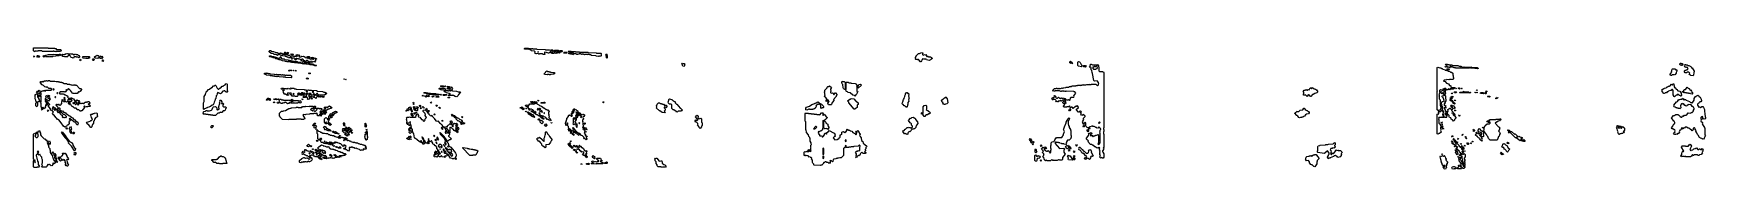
# Model space of a CAD drawing. Header units: millimetres. Extents: x 0 to 8214, y 0 to 596.
import ezdxf

# ---------------------------------------------------------------- set-up
doc = ezdxf.new("R2010")
doc.units = ezdxf.units.MM
doc.layers.add('K', color=7, linetype='Continuous')

msp = doc.modelspace()

# ---------------------------------------------------------------- linework, layer by layer
at = {"layer": 'K'}
for points in [[(0, 582.2), (0.6, 595.9), (71.7, 595.9), (72.8, 594.5), (103.3, 594.5), (104.4, 593.1), (110, 593.1), (113.4, 588.8), (133.7, 588.8), (137.7, 583.7), (134.8, 580), (133.6, 581.4), (131.4, 578.6), (111.2, 578.6), (110, 577.1), (108.8, 578.6), (102, 578.6), (100.9, 580), (97.6, 580), (96.5, 578.6), (76.1, 578.6), (75.1, 580), (74, 578.6), (43.5, 578.6), (41.2, 581.5), (23.3, 581.5), (22.1, 580), (15.3, 580), (13.1, 581.4), (12, 580), (8.6, 580), (6.3, 577.1), (0, 582.2)], [(1355.3, 528.6), (1351.1, 528.6), (1345.6, 534.3), (1341.5, 534.3), (1335.9, 530), (1333.1, 532.9), (1330.3, 532.9), (1323.3, 540), (1317.8, 540), (1315, 537.1), (1309.4, 541.5), (1303.8, 541.5), (1302.5, 542.9), (1295.5, 542.9), (1294.1, 544.3), (1291.4, 544.3), (1289.4, 542.3), (1292.2, 539.4), (1290, 537.2), (1285.8, 537.2), (1283.6, 539.4), (1286.3, 542.2), (1280.2, 545.7), (1274.7, 545.7), (1271.9, 547.1), (1270.5, 545.7), (1266.3, 548.6), (1263.6, 547.2), (1253.8, 547.2), (1251, 550), (1246.8, 550), (1241.3, 554.3), (1238.5, 554.3), (1237.1, 555.7), (1224.6, 557.2), (1223.2, 558.6), (1216.2, 558.6), (1207.9, 562.9), (1203.8, 562.9), (1198.2, 558.6), (1195.9, 560.8), (1197.3, 562.3), (1195.4, 564.3), (1188.4, 562.9), (1187, 564.3), (1182.8, 564.3), (1180, 567.2), (1167.5, 568.6), (1158.4, 576.5), (1158.4, 580.9), (1160.6, 583.1), (1164.8, 583.1), (1173.2, 578.8), (1178.7, 578.8), (1187.1, 574.5), (1196.8, 573.1), (1201, 570.2), (1206.6, 570.2), (1210.7, 566), (1212.6, 568), (1211.2, 569.4), (1213.5, 571.7), (1214.9, 570.2), (1220.5, 570.2), (1226, 565.9), (1233, 565.9), (1235.8, 563.1), (1248.3, 561.6), (1249.7, 560.2), (1253.8, 560.2), (1255.2, 561.7), (1262.2, 555.9), (1264.9, 555.9), (1269.1, 558.8), (1270.5, 557.4), (1276.1, 557.4), (1277.5, 555.9), (1290, 555.9), (1292.7, 554.5), (1294.2, 556), (1295.5, 554.6), (1297.5, 556.6), (1295.5, 558.6), (1294.2, 557.1), (1290.5, 560.8), (1292.7, 563.1), (1296.9, 560.3), (1299.7, 563.1), (1302.5, 560.2), (1305.3, 561.7), (1308.9, 558), (1303.3, 553.7), (1305.3, 551.7), (1313.6, 551.7), (1317.8, 555.9), (1324.7, 554.5), (1327.5, 556), (1334, 552.3), (1332.5, 550.8), (1334.5, 548.8), (1341.4, 547.4), (1343.4, 549.4), (1342, 550.8), (1345.6, 554.6), (1348.4, 551.7), (1349.7, 553.1), (1354, 553.1), (1359, 549.4), (1356.7, 547.1), (1355.3, 548.6), (1352.6, 548.6), (1351.2, 547.1), (1347, 550), (1345.1, 548), (1347, 546), (1349.8, 547.4), (1352.6, 544.5), (1355.3, 544.5), (1356.7, 546), (1362.3, 540.3), (1365.1, 543.1), (1366.5, 541.7), (1369.3, 541.7), (1372, 538.8), (1373.4, 540.2), (1376.2, 540.2), (1378.2, 542.3), (1375.4, 545.1), (1377.6, 547.4), (1380.4, 545.9), (1386, 545.9), (1388.7, 543.1), (1390.1, 544.6), (1392.4, 542.3), (1390.1, 540), (1388.7, 541.4), (1386, 540), (1384, 538), (1385.4, 536.6), (1385.4, 530.8), (1384, 529.4), (1385.4, 528), (1383.2, 525.7), (1379, 530), (1376.2, 527.2), (1372.1, 528.6), (1367.9, 524.3), (1362.8, 526.5), (1365.6, 529.4), (1363.7, 531.4), (1361.8, 529.4), (1363.1, 528), (1361, 525.7), (1358.1, 525.7), (1355.3, 528.6)], [(2413.7, 590), (2411.5, 592.3), (2413.7, 594.5), (2431.3, 594.5), (2432.7, 593.1), (2439.4, 593.1), (2441.5, 590.9), (2439.4, 587.1), (2431.3, 590), (2413.7, 590)], [(2467.8, 567.1), (2462.9, 570.8), (2465.6, 576.5), (2462.3, 580), (2447.5, 581.5), (2444, 585.1), (2444, 588), (2447.4, 593.1), (2451.6, 593.1), (2452.9, 591.7), (2471.9, 591.7), (2473.2, 590.2), (2513.8, 588.8), (2515.1, 587.4), (2535.4, 587.4), (2542.1, 584.5), (2543.4, 585.9), (2551.6, 585.9), (2553.8, 583.7), (2550.2, 580), (2548.9, 581.4), (2543.5, 578.6), (2542.1, 580), (2538.9, 576.6), (2543.5, 573.1), (2546.2, 574.5), (2547.6, 573.1), (2551.5, 573.1), (2555.6, 580.3), (2558.3, 578.8), (2560.2, 580.8), (2558.9, 582.3), (2561, 584.5), (2577.3, 584.5), (2583.5, 580.9), (2581.4, 578.6), (2577.3, 580), (2574.6, 578.6), (2572.7, 576.6), (2576.7, 572.3), (2574.6, 570), (2571.9, 571.4), (2569.2, 568.6), (2566.4, 568.6), (2564.3, 570.8), (2569.7, 575.1), (2567.8, 578.6), (2563.8, 578.6), (2560.5, 575.1), (2561.9, 573.7), (2555.7, 568.6), (2547.5, 568.6), (2543.5, 571.4), (2542.1, 570), (2539.4, 572.9), (2535.4, 572.9), (2532.7, 570), (2528.6, 570), (2525.9, 572.9), (2523.2, 571.4), (2520.4, 574.3), (2512.4, 575.7), (2510.5, 573.7), (2510.5, 568), (2513.2, 565.1), (2511.1, 562.9), (2504.2, 564.3), (2498.8, 567.2), (2486.7, 567.2), (2485.4, 565.7), (2482.6, 565.7), (2477.2, 568.6), (2471.8, 567.2), (2470.5, 568.6), (2467.8, 567.1)], [(2478.1, 576.6), (2479.9, 574.6), (2481.8, 576.6), (2479.9, 578.5), (2478.1, 576.6)], [(2585.9, 579.4), (2584.6, 580.8), (2586.7, 583.1), (2597.6, 583.1), (2599.7, 580.9), (2597.6, 577.2), (2592.2, 577.2), (2590.8, 575.7), (2586, 576.5), (2584.6, 578), (2585.9, 579.4)], [(2619.2, 574.5), (2621.3, 572.3), (2619.2, 570), (2606.3, 570.7), (2604.8, 572.3), (2609.7, 576), (2611.1, 574.5), (2619.2, 574.5)], [(2639.5, 580.2), (2641.6, 578), (2636.2, 572.3), (2639.5, 568.8), (2642.2, 570.2), (2645.7, 566.6), (2643.5, 564.3), (2642.2, 565.7), (2640.8, 564.3), (2638.1, 567.2), (2631.3, 567.2), (2629.2, 569.4), (2633.2, 573.7), (2626.5, 578), (2628.6, 580.2), (2639.5, 580.2)], [(2712.4, 562.9), (2711.1, 564.3), (2708.4, 564.3), (2707, 562.8), (2704.3, 565.7), (2701.7, 565.7), (2700.3, 564.3), (2698.9, 565.7), (2693.6, 565.7), (2692.2, 564.3), (2689.4, 567.2), (2681.4, 567.2), (2680.1, 565.7), (2677.3, 565.7), (2676, 567.1), (2673.3, 564.3), (2669.2, 564.3), (2666.5, 567.2), (2657, 567.2), (2641.3, 576.5), (2643.5, 578.8), (2661.1, 578.8), (2662.5, 577.4), (2681.4, 577.4), (2682.8, 575.9), (2703, 575.9), (2704.4, 574.5), (2723.3, 574.5), (2724.7, 573.1), (2765.2, 571.7), (2766.6, 570.2), (2786.8, 570.2), (2788.9, 568), (2788.9, 565.2), (2790.3, 563.7), (2788.9, 562.2), (2788.9, 556.5), (2786.8, 554.3), (2784.1, 555.7), (2781.4, 555.7), (2780.1, 554.3), (2777.4, 555.7), (2776, 554.3), (2765.8, 555), (2762.4, 557.2), (2740.8, 558.6), (2736.8, 561.5), (2732.7, 561.5), (2731.3, 562.9), (2720.6, 562.9), (2719.2, 561.4), (2717.8, 562.9), (2712.4, 562.9)], [(0, 553.7), (2.9, 557.4), (5.9, 553.7), (2.9, 550), (0, 553.7)], [(22.1, 558.8), (24.4, 556), (28.9, 557.4), (31.8, 553.7), (28.9, 550), (26.6, 550), (24.4, 552.8), (22.1, 550), (19.2, 550.8), (16.9, 555.1), (19.8, 558.8), (22.1, 558.8)], [(50.2, 558.8), (52.6, 558.8), (55.5, 555.1), (52.6, 551.4), (49.6, 552.2), (47.3, 555.1), (50.2, 558.8)], [(58.6, 555.1), (62.6, 560.2), (73.9, 563.1), (75, 564.5), (84, 563.1), (85.1, 564.5), (96.4, 564.5), (97.5, 565.9), (125.7, 564.5), (126.8, 565.9), (129.2, 565.9), (130.3, 564.5), (132.5, 566), (135.5, 562.3), (132.5, 558.6), (130.3, 560), (124.7, 557.2), (110, 557.2), (108.9, 555.7), (95.4, 554.3), (94.3, 552.9), (82.9, 552.9), (80.7, 554.3), (79.6, 552.9), (70.6, 552.9), (69.5, 551.5), (66, 551.5), (64.9, 552.9), (60.9, 552.2), (58.6, 555.1)], [(174.2, 560), (172, 560), (169.3, 556.6), (170.4, 555.1), (167.5, 551.5), (162.9, 551.5), (161.8, 552.9), (153.9, 552.9), (151.6, 555.7), (149.4, 554.3), (143.7, 554.3), (140.8, 558), (142, 559.4), (139.7, 562.3), (142.6, 565.9), (152.8, 564.5), (153.9, 565.9), (157.3, 565.9), (160.7, 568.8), (166.3, 567.4), (167.4, 568.8), (169.7, 567.4), (170.8, 568.9), (172, 567.4), (181, 567.4), (182.1, 566), (183.2, 567.4), (191.2, 567.4), (197.9, 560.3), (202.3, 565.9), (204.7, 565.9), (205.8, 564.5), (208, 566), (209.2, 564.5), (217.1, 563.1), (219.3, 560.2), (223.8, 558.8), (227.8, 552.3), (223.8, 547.1), (218.1, 550), (214.7, 550), (213.6, 551.4), (212.6, 550), (210.2, 550), (209.1, 551.5), (200.2, 551.5), (194.5, 545.7), (183.2, 550), (180.3, 553.7), (181.4, 555.1), (178.7, 558.6), (175.3, 558.6), (174.2, 560)], [(230.6, 540.3), (233.5, 536.6), (230.6, 532.8), (226.5, 536.6), (230.6, 540.3)], [(258.7, 553.1), (266.6, 553.1), (267.7, 554.5), (271.2, 554.5), (272.3, 553.1), (274.5, 554.5), (277.4, 550.8), (274.5, 545.7), (272.2, 548.5), (268.9, 544.3), (265.4, 544.3), (264.3, 545.7), (262.1, 544.3), (259.8, 544.3), (258.7, 545.7), (257.6, 544.3), (244, 545.7), (241.1, 549.4), (244, 553.1), (251.9, 553.1), (253, 554.5), (255.4, 554.5), (257.6, 551.7), (258.7, 553.1)], [(293.6, 541.7), (295.9, 541.7), (298.8, 538), (295.9, 534.3), (293, 535), (290.7, 538), (293.6, 541.7)], [(317.3, 560.3), (320.2, 556.6), (318, 553.7), (319.1, 550.8), (318, 549.4), (319.1, 548), (316.2, 544.3), (302.6, 545.7), (298.6, 550.8), (301.5, 554.5), (306, 554.5), (310.5, 560.2), (316.1, 558.8), (317.3, 560.3)], [(340.5, 552.3), (334.2, 542.9), (330.2, 543.6), (325.6, 549.4), (326.8, 552.2), (325.6, 553.7), (328.6, 557.4), (333.1, 551.7), (337.6, 556), (340.5, 552.3)], [(341, 537.4), (343.9, 533.7), (341, 530), (338, 533.7), (341, 537.4)], [(1339.5, 518), (1337.3, 515.7), (1335.8, 517.2), (1330.3, 515.7), (1328.9, 517.2), (1321.9, 517.2), (1320.5, 518.6), (1315, 518.6), (1313.6, 520), (1299.7, 521.5), (1298.3, 522.9), (1284.4, 522.9), (1283, 524.3), (1276, 524.3), (1274.7, 525.7), (1273.3, 524.3), (1269.1, 524.3), (1267.7, 525.7), (1262.1, 525.7), (1260.7, 527.2), (1253.8, 527.2), (1252.4, 528.6), (1251.1, 527.2), (1246.8, 527.2), (1245.4, 528.6), (1238.5, 528.6), (1234.3, 531.5), (1223.2, 532.9), (1213.5, 537.2), (1206.5, 537.2), (1199.5, 540), (1196.7, 542.9), (1191.2, 542.9), (1187, 545.7), (1177.3, 547.2), (1173.1, 550), (1167.6, 550), (1160.6, 552.9), (1158.4, 555.1), (1160.6, 557.4), (1166.2, 557.4), (1174.5, 553.1), (1180.1, 554.5), (1182.9, 551.7), (1188.5, 551.7), (1191.3, 548.8), (1195.4, 548.8), (1198.2, 545.9), (1209.3, 545.9), (1211.3, 548), (1211.3, 550.9), (1214.9, 553.1), (1217.1, 550.8), (1215.7, 549.4), (1217.1, 548), (1215.7, 546.6), (1223.2, 541.7), (1231.6, 541.7), (1235.8, 538.8), (1249.7, 537.4), (1251.1, 535.9), (1256.6, 535.9), (1258, 534.5), (1265, 534.5), (1266.4, 533.1), (1270.5, 533.1), (1274.7, 530.2), (1278.9, 531.7), (1281.7, 528.8), (1285.8, 528.8), (1287.2, 530.3), (1288.6, 528.8), (1295.6, 528.8), (1297, 527.4), (1310.9, 525.9), (1312.3, 524.5), (1321.9, 523.1), (1323.9, 525.1), (1322.5, 526.6), (1324.7, 528.8), (1333.1, 528.8), (1334.5, 530.3), (1337.3, 527.4), (1340.1, 527.4), (1341.5, 525.9), (1349.8, 525.9), (1356.2, 522.3), (1354, 518.5), (1352.5, 520), (1349.8, 520), (1345.6, 514.3), (1342, 516.5), (1343.4, 518), (1338.7, 522.8), (1337.3, 521.4), (1331.7, 524.3), (1329.8, 522.3), (1331.8, 520.2), (1335.9, 518.8), (1337.3, 520.3), (1339.5, 518)], [(1239.9, 568.6), (1238.6, 567.2), (1235.7, 567.2), (1232.1, 572.3), (1234.3, 574.5), (1237.2, 574.5), (1239.9, 571.7), (1245.5, 573.1), (1248.2, 571.7), (1251, 574.6), (1253.2, 572.3), (1249.7, 565.7), (1241.9, 566.5), (1239.9, 568.6)], [(1268.6, 565.1), (1266.3, 562.8), (1264.1, 565.1), (1266.3, 567.4), (1268.6, 565.1)], [(1270.5, 544.6), (1272.7, 542.3), (1270.5, 540), (1268.3, 542.3), (1270.5, 544.6)], [(1276.1, 565.9), (1278.3, 563.7), (1276.1, 561.4), (1271.8, 562.9), (1269.7, 565.1), (1271.9, 567.4), (1276.1, 565.9)], [(1318.7, 533.7), (1316.4, 531.4), (1312.8, 533.7), (1315, 536), (1318.7, 533.7)], [(1353.1, 516.6), (1355.4, 518.8), (1357.6, 516.6), (1355.4, 514.3), (1353.1, 516.6)], [(1391, 509.4), (1388.8, 507.2), (1382.5, 507.9), (1373.4, 511.5), (1359.5, 512.9), (1357.3, 515.1), (1359.5, 517.4), (1369.3, 517.4), (1370.7, 515.9), (1376.3, 515.9), (1379, 513.1), (1388.8, 511.6), (1391, 509.4)], [(1375.7, 546.6), (1373.5, 544.3), (1365.6, 547.9), (1367.9, 550.3), (1369.3, 548.8), (1373.5, 548.8), (1375.7, 546.6)], [(2579.1, 572.2), (2581.3, 574.5), (2584.1, 574.5), (2586.2, 572.3), (2584.1, 570), (2579.1, 572.2)], [(2650.3, 562.8), (2648.1, 565.1), (2650.3, 567.4), (2652.4, 565.1), (2650.3, 562.8)], [(2814.4, 547.9), (2813.1, 562.2), (2811.7, 563.7), (2813.8, 567.4), (2817.3, 565.2), (2817.3, 559.4), (2818.7, 558), (2818.7, 547.9), (2816.5, 545.7), (2814.4, 547.9)], [(3191, 505.7), (3187.9, 509.4), (3187.9, 513.7), (3185.5, 516.6), (3188.6, 520.3), (3191.1, 518.8), (3197.2, 518.8), (3200.4, 515.1), (3199.1, 513.7), (3199.1, 507.9), (3196, 504.3), (3191, 505.7)], [(4357, 527.9), (4348.4, 538.6), (4343.9, 538.6), (4342.7, 537.1), (4341.5, 538.6), (4334.6, 538.6), (4331.6, 542.3), (4332.8, 543.7), (4332.8, 549.4), (4336.3, 553.7), (4336.3, 556.6), (4348.4, 568.8), (4353, 568.8), (4354.2, 570.3), (4355.4, 568.8), (4359.9, 571.6), (4366.9, 573.1), (4369.9, 569.4), (4367.5, 566.5), (4367.5, 563.7), (4370.3, 560.2), (4378.4, 563.1), (4381.8, 560.3), (4384.1, 563.1), (4387.1, 559.4), (4386, 558), (4388.8, 554.5), (4392.1, 554.5), (4393.3, 556), (4396.8, 551.7), (4401.3, 551.7), (4402.5, 553.1), (4403.7, 551.7), (4408.3, 551.7), (4410.6, 548.8), (4412.9, 548.8), (4415.9, 545.1), (4412.9, 541.5), (4410.6, 541.5), (4406, 535.7), (4403.7, 537.1), (4400.3, 534.3), (4387.5, 537.2), (4385.2, 540), (4382.9, 540), (4381.8, 541.5), (4376, 541.5), (4374.9, 542.8), (4372.6, 541.4), (4369.2, 544.3), (4365.2, 539.4), (4362.9, 532.2), (4358.8, 527.1), (4357, 527.9)], [(5216.7, 108.6), (5214.3, 108.6), (5204.8, 117.2), (5201.2, 117.2), (5198.8, 120), (5192.9, 121.5), (5179.1, 135.1), (5182.7, 139.4), (5179.8, 142.9), (5177.4, 141.4), (5172, 147.9), (5172, 149.4), (5186.2, 169.4), (5183.9, 172.3), (5187, 176), (5189.4, 173.1), (5195.3, 180.3), (5199.6, 176.6), (5199.6, 175.1), (5196.5, 171.4), (5195.3, 172.8), (5192.4, 169.4), (5193.6, 166.5), (5192.5, 165.1), (5195.3, 161.7), (5200.1, 166), (5204.9, 160.2), (5206, 160.2), (5209.6, 163.1), (5213.2, 163.1), (5218, 166), (5219.2, 164.5), (5231.1, 170.2), (5234.2, 166.6), (5233, 165.1), (5233, 150.8), (5231.8, 149.4), (5231.8, 145.2), (5233, 143.7), (5233, 135.2), (5234.2, 133.7), (5233, 132.2), (5233, 129.4), (5229.4, 123.7), (5233.4, 120.3), (5239.9, 129.4), (5241.1, 146.5), (5239.9, 147.9), (5239.9, 173.7), (5238.7, 175.1), (5239.9, 178), (5237.5, 182.3), (5239.9, 185.1), (5238.7, 188), (5239.9, 190.9), (5243.5, 195.1), (5242.3, 199.4), (5234.6, 208.5), (5228.7, 201.4), (5227.5, 202.8), (5226.3, 201.4), (5222.7, 204.3), (5220.4, 204.3), (5219.2, 202.8), (5216.7, 205.8), (5210.8, 208.6), (5204.8, 208.6), (5200.1, 212.8), (5197.8, 210), (5191.7, 207.2), (5189.4, 208.6), (5186.5, 205.1), (5191.3, 199.4), (5188.2, 195.7), (5182.2, 204.3), (5177.4, 202.9), (5172, 209.4), (5170.8, 212.2), (5169.6, 226.5), (5166.7, 230), (5162.6, 226.5), (5162.6, 223.7), (5163.9, 222.3), (5160.7, 218.5), (5155.3, 225.1), (5156.5, 228), (5154.1, 232.3), (5157.7, 236.6), (5156.5, 239.4), (5160, 243.7), (5156.5, 249.4), (5166, 259.4), (5166, 260.8), (5157.2, 268.6), (5152.4, 264.3), (5150, 267.1), (5148.8, 265.7), (5145.7, 269.4), (5146.9, 270.9), (5146.9, 273.7), (5145.7, 275.1), (5145.7, 278), (5148.1, 280.8), (5144.1, 285.7), (5142.9, 284.3), (5140.5, 284.3), (5137, 280), (5134.5, 280), (5121.9, 292.3), (5133.8, 303.7), (5133.8, 305.1), (5127.4, 312.8), (5123.9, 308.6), (5119.1, 307.2), (5108.3, 298.6), (5107.1, 298.6), (5102.3, 304.3), (5099.9, 304.3), (5098.8, 305.7), (5095.2, 301.4), (5092.1, 305.1), (5093.3, 306.6), (5089.2, 311.4), (5084.5, 305.7), (5077.4, 305.7), (5076.2, 304.3), (5063, 304.3), (5059.9, 307.9), (5059.9, 309.4), (5067.1, 318), (5065.9, 319.4), (5070.2, 324.6), (5071.4, 323.1), (5074.2, 326.6), (5071.3, 331.5), (5070.2, 331.5), (5063.1, 322.9), (5060.6, 322.9), (5057.5, 326.5), (5057.5, 329.4), (5063, 336), (5064.2, 334.5), (5067.8, 337.4), (5069, 336), (5072.5, 340.3), (5073.7, 338.9), (5074.9, 340.2), (5080.8, 340.2), (5082.1, 341.7), (5085.6, 340.2), (5086.8, 341.7), (5090.4, 337.4), (5093.3, 340.8), (5092.1, 342.3), (5095.7, 346.6), (5094.5, 347.9), (5094.5, 350.9), (5097.6, 354.5), (5100, 353.1), (5102.4, 354.5), (5103.6, 353.1), (5110.6, 353.1), (5113.5, 356.6), (5111.2, 360.8), (5120.7, 373.7), (5115.4, 380), (5113, 380), (5111.8, 381.5), (5073.8, 382.9), (5072.6, 381.5), (5068.9, 381.5), (5066.6, 384.3), (5063, 381.4), (5061.8, 382.9), (5051.1, 382.9), (5049.9, 381.5), (5047.5, 381.5), (5040.3, 385.7), (5032, 384.3), (5030.8, 385.7), (5029.7, 384.3), (5019, 384.3), (5017.8, 382.9), (5015.3, 382.9), (5011.8, 385.7), (5009.4, 382.8), (5006.3, 386.6), (5015.3, 395.9), (5023.6, 395.9), (5024.8, 397.4), (5027.3, 397.4), (5028.5, 395.9), (5036.8, 395.9), (5039.2, 397.4), (5041.6, 394.5), (5053.5, 400.2), (5054.7, 398.8), (5059.4, 398.8), (5060.6, 400.2), (5072.5, 401.6), (5073.7, 403.1), (5084.4, 403.1), (5090.4, 405.9), (5094, 405.9), (5095.2, 407.4), (5096.4, 405.9), (5098.7, 405.9), (5103.5, 408.8), (5121.4, 410.2), (5122.6, 411.7), (5129.7, 411.7), (5130.9, 413.1), (5139.3, 413.1), (5141.7, 411.7), (5142.8, 413.1), (5150, 413.1), (5151.2, 414.5), (5158.3, 414.5), (5159.6, 416), (5160.8, 414.5), (5171.4, 414.5), (5172.6, 416), (5175, 414.5), (5176.2, 415.9), (5185.7, 415.9), (5187, 417.4), (5188.2, 415.9), (5196.5, 415.9), (5197.7, 417.4), (5219.2, 417.4), (5227.5, 408.8), (5232.7, 415.1), (5231.6, 418), (5233.9, 420.8), (5232.8, 422.2), (5232.8, 425.1), (5225.1, 434.3), (5213.1, 432.9), (5210.1, 436.5), (5207.7, 443.7), (5206.5, 452.2), (5205.3, 453.7), (5203, 469.4), (5200.6, 475.1), (5199.4, 485.1), (5197, 487.9), (5195.8, 495.1), (5194.6, 496.5), (5195.8, 499.4), (5192.9, 502.8), (5190.5, 500), (5187.4, 503.7), (5192.2, 509.4), (5191, 512.3), (5194.1, 515.9), (5196.6, 515.9), (5198.9, 513.1), (5201.3, 514.5), (5202.5, 513.1), (5210.9, 513.1), (5212, 511.7), (5214.3, 511.7), (5215.5, 513.1), (5226.3, 513.1), (5227.5, 511.7), (5229.9, 514.6), (5233, 510.8), (5230.6, 506.6), (5234.2, 502.3), (5234.2, 483.7), (5237.1, 480.2), (5252.6, 480.2), (5253.8, 478.8), (5256.1, 478.8), (5259.2, 475.2), (5259.2, 203.7), (5256.8, 199.4), (5256.8, 196.6), (5258, 195.2), (5258, 185.1), (5256.8, 183.7), (5256.8, 179.4), (5258, 178), (5256.8, 176.5), (5256.8, 173.7), (5259.2, 170.9), (5259.2, 108), (5255.6, 102.3), (5259.2, 98), (5252, 89.4), (5252, 86.6), (5253.2, 85.2), (5253.2, 82.3), (5259.2, 75.2), (5259.2, 65.1), (5258, 63.7), (5258, 57.9), (5255, 54.3), (5250.1, 54.3), (5247.8, 57.1), (5244.2, 52.8), (5238.7, 57.9), (5238.7, 60.9), (5242.3, 66.5), (5238.7, 70.8), (5238.7, 78), (5239.9, 79.4), (5238.7, 80.8), (5238.7, 83.7), (5241.1, 88), (5237.5, 92.2), (5238.7, 95.1), (5237.5, 96.5), (5237.5, 102.3), (5238.7, 103.7), (5235.8, 107.1), (5232.3, 102.8), (5228.7, 105.7), (5225.1, 102.9), (5221.5, 105.7), (5219.1, 105.7), (5216.7, 108.6)], [(5092.1, 528), (5095.2, 531.7), (5104.3, 522.3), (5101.2, 518.5), (5098.8, 521.4), (5096.4, 518.6), (5092.1, 522.2), (5092.1, 528)], [(5131.4, 510.9), (5131.4, 525.2), (5134.5, 528.8), (5139.4, 527.4), (5142.4, 523.7), (5148.3, 510.9), (5151.9, 506.6), (5148.9, 502.9), (5133.3, 505.7), (5130.2, 509.4), (5131.4, 510.9)], [(5168, 508.8), (5171, 505.1), (5167.9, 501.4), (5160.1, 502.2), (5156.4, 506.6), (5159.5, 510.2), (5168, 508.8)], [(5226.8, 496.6), (5225.6, 499.4), (5228, 502.3), (5225.1, 505.7), (5221.6, 505.7), (5218, 502.9), (5208.5, 502.9), (5207.3, 501.5), (5204.9, 501.5), (5202, 498), (5207.3, 491.7), (5217.9, 491.7), (5222.7, 494.5), (5223.9, 493.1), (5226.8, 496.6)], [(6953.7, 438.6), (6942.7, 440), (6941.3, 438.6), (6930.4, 437.2), (6927, 433.7), (6929, 431.7), (6933.1, 431.7), (6941.4, 423.1), (6951, 418.8), (6956.4, 411.7), (6960.5, 411.7), (6962.6, 409.4), (6962.6, 405.2), (6966, 401.7), (6982.5, 401.7), (6984.6, 399.4), (6975.6, 392.8), (6974.2, 394.3), (6972.9, 392.9), (6965.9, 392.9), (6961.9, 397.1), (6959.9, 395.1), (6961.3, 393.7), (6957.8, 390), (6952.3, 394.3), (6948.2, 390), (6944, 390), (6942.7, 391.4), (6941.3, 390), (6939.1, 392.3), (6940.5, 393.7), (6938.5, 395.7), (6931.7, 395.7), (6929, 392.9), (6926.2, 394.3), (6924.3, 392.3), (6925.7, 390.8), (6924.3, 389.4), (6925.7, 388), (6923.5, 385.7), (6920.7, 388.6), (6915.2, 388.6), (6912.5, 391.4), (6907.8, 386.5), (6907.8, 378), (6909.2, 376.6), (6909.2, 373.7), (6905.1, 369.4), (6905.1, 366.5), (6903.7, 365.1), (6905.1, 363.7), (6905.1, 359.4), (6903.7, 358), (6905.1, 356.6), (6905.1, 345.2), (6910.5, 340.9), (6910.5, 335.1), (6909.2, 333.7), (6911.9, 329.4), (6910.5, 327.9), (6910.5, 312.3), (6911.9, 310.9), (6911.9, 308), (6916, 303.7), (6916, 300.8), (6911.9, 296.5), (6911.9, 293.7), (6908.4, 290), (6907, 291.4), (6902.9, 285.7), (6896.6, 292.2), (6896.6, 383.7), (6898, 385.1), (6896.6, 386.5), (6896.6, 499.4), (6898.8, 501.7), (6909.8, 497.4), (6913.9, 497.4), (6918, 494.5), (6920.8, 494.5), (6923.5, 491.6), (6934.5, 488.8), (6935.9, 487.4), (6940, 487.4), (6944.1, 484.5), (6946.8, 484.5), (6949.6, 481.6), (6957.8, 480.2), (6961.9, 477.4), (6966, 477.4), (6973.6, 472.3), (6973.6, 462.3), (6975, 460.9), (6975, 452.3), (6976.4, 450.9), (6976.4, 443.7), (6974.2, 441.5), (6967.3, 441.5), (6966, 442.8), (6964.6, 441.5), (6956.4, 441.5), (6953.7, 438.6)], [(6939.4, 503.7), (6937.2, 501.4), (6935, 503.7), (6937.2, 506), (6939.4, 503.7)], [(6972.8, 501.5), (6967.3, 501.5), (6961.9, 505.7), (6956.4, 498.6), (6952.2, 501.4), (6946.7, 500), (6944.6, 502.3), (6946, 503.7), (6941.8, 508), (6944.6, 510.8), (6942.6, 512.9), (6939.9, 511.4), (6936.4, 515.1), (6938.6, 517.4), (6941.3, 514.5), (6946.8, 515.9), (6948.2, 514.5), (6953.7, 514.5), (6955, 513.1), (6966, 513.1), (6967.3, 511.7), (6968.7, 513.1), (6972.9, 510.2), (6997.5, 508.8), (7004.4, 505.9), (7008.5, 505.9), (7009.9, 504.5), (7012.5, 504.5), (7014, 506), (7018.1, 501.7), (7027.7, 503.1), (7029.1, 501.7), (7053.8, 501.7), (7055.9, 499.4), (7053.8, 497.2), (7046.9, 497.2), (7045.5, 495.7), (7026.3, 495.7), (7024.9, 497.2), (7022.2, 497.2), (7020.9, 495.7), (7018, 495.7), (7016.7, 497.1), (7015.4, 495.7), (7000.2, 495.7), (6998.8, 497.2), (6996.2, 497.2), (6994.8, 495.7), (6987.9, 497.2), (6986.5, 498.6), (6979.7, 498.6), (6972.8, 501.5)], [(6953.7, 487.2), (6945.4, 488.6), (6943.2, 490.8), (6945.4, 493.1), (6953.7, 493.1), (6955.8, 489.4), (6953.7, 487.2)], [(7060.6, 503.1), (7067.5, 500.2), (7092.1, 500.2), (7097, 496.6), (7097, 495.1), (7094.9, 492.9), (7067.4, 495.7), (7066, 497.2), (7061.9, 497.2), (7058.4, 500.8), (7060.6, 503.1)], [(8040.7, 466.6), (8048.3, 476.6), (8046.4, 479.4), (8049.2, 485.1), (8048.3, 488), (8050.7, 491.6), (8052.6, 493.1), (8064.1, 493.1), (8067.9, 487.4), (8070.7, 490.3), (8074.1, 485.2), (8074.1, 482.2), (8069.4, 475.1), (8069.4, 472.2), (8065.1, 465.8), (8063.1, 464.3), (8061.2, 465.7), (8060.3, 464.3), (8055.6, 464.3), (8054.6, 462.9), (8049.9, 462.9), (8048, 460), (8042.7, 460.7), (8040.7, 463.7), (8040.7, 466.6)], [(8094.5, 511.5), (8093.5, 509.9), (8092.5, 511.5), (8090.6, 511.5), (8088.1, 515.1), (8088.1, 518), (8090.6, 521.7), (8093.5, 521.7), (8097.3, 518.8), (8099.2, 518.8), (8102.6, 513.7), (8099.1, 508.5), (8097.2, 511.5), (8094.5, 511.5)], [(8137, 464.3), (8134.6, 468), (8136.5, 472.2), (8132.3, 477.2), (8124.8, 477.2), (8121, 474.3), (8119, 474.3), (8118.1, 475.7), (8117.2, 474.3), (8114.3, 474.3), (8111.8, 478), (8111.8, 482.2), (8110.9, 483.7), (8113.3, 487.4), (8117.1, 486), (8120.9, 488.8), (8123.7, 488.8), (8125.6, 491.7), (8127.5, 491.7), (8129.8, 495.1), (8124.8, 501.4), (8123.8, 500), (8119.1, 501.4), (8117.1, 500), (8116.2, 501.5), (8113.3, 501.5), (8110.9, 505.1), (8112.8, 508), (8110.9, 510.8), (8113.3, 514.5), (8117.2, 514.5), (8118.2, 513.1), (8123.8, 513.1), (8128.6, 510.2), (8132.4, 510.2), (8141.9, 504.5), (8145.7, 498.8), (8148.5, 497.3), (8153.3, 490.2), (8154.2, 490.2), (8158.5, 482.3), (8158.5, 478), (8156.6, 475.1), (8155.7, 462.2), (8153.3, 458.6), (8142.7, 460), (8138.9, 464.3), (8137, 464.3)], [(63.8, 343.1), (65, 341.7), (67.2, 341.7), (69.4, 338.8), (71.7, 340.3), (76.2, 334.6), (84.5, 345.1), (79.5, 351.5), (78.5, 351.5), (73.9, 345.7), (71, 349.4), (72.1, 350.9), (71, 353.7), (75.1, 358.9), (78.4, 354.6), (81.1, 358), (78.4, 361.4), (76.2, 358.5), (72.8, 362.8), (68.3, 357.1), (63.8, 361.4), (58.8, 356.5), (62.2, 350.8), (57.7, 345.1), (57.7, 342.3), (60, 339.4), (57.7, 336.5), (57.7, 333.7), (70.1, 318), (67.2, 314.3), (61.5, 320), (58.8, 316.5), (61.1, 312.3), (57.7, 308), (58.8, 306.6), (52.5, 297.1), (45.8, 304.3), (42.4, 300), (37.2, 306.5), (38.3, 310.8), (37.2, 313.7), (38.3, 315.1), (37.2, 316.5), (37.2, 322.2), (34.9, 325.1), (38.3, 330.9), (38.3, 340.8), (37.2, 342.2), (37.2, 356.5), (36.1, 358), (37.2, 359.4), (34.9, 362.3), (37.2, 366.6), (37.2, 372.2), (34.9, 375.1), (37.2, 379.5), (42.3, 384.5), (49.1, 384.5), (51.4, 387.4), (53.7, 384.5), (57, 383.1), (61.5, 388.9), (62.7, 387.4), (73.9, 387.4), (75, 388.8), (87.4, 388.8), (90.1, 392.3), (87.4, 395.7), (75, 395.7), (69.4, 402.9), (66.1, 402.9), (64.9, 401.4), (63.7, 402.9), (55.8, 404.3), (50.2, 411.5), (43.4, 414.3), (32.7, 426.5), (35.6, 430.2), (37.9, 430.2), (40.1, 427.4), (44.6, 431.7), (48, 427.4), (54.7, 434.5), (61.5, 434.5), (63.8, 436), (65, 434.5), (72.8, 434.5), (73.9, 435.9), (78.5, 435.9), (81.9, 433.1), (96.5, 433.1), (97.6, 431.7), (99.8, 431.7), (101, 433.1), (102.1, 431.7), (104.3, 431.7), (105.4, 433.1), (111.1, 430.2), (121.3, 430.2), (122.4, 428.8), (129.2, 428.8), (130.3, 427.4), (138.2, 427.4), (139.3, 425.9), (142.7, 425.9), (150.6, 421.7), (152.8, 421.7), (154, 420.2), (157.3, 421.7), (158.5, 420.2), (163, 420.2), (166.4, 417.4), (177.6, 417.4), (179.9, 414.5), (182.1, 416), (183.3, 414.5), (187.8, 414.5), (188.9, 413.1), (190, 414.5), (192.2, 413.1), (196.8, 414.5), (197.9, 413.1), (200.1, 413.1), (201.2, 414.5), (205.8, 414.5), (206.9, 413.1), (211.4, 413.1), (226.1, 395.9), (234, 395.9), (236.8, 392.3), (236.8, 390.8), (229.5, 381.5), (227.2, 381.5), (224.9, 378.5), (223.7, 380), (221.6, 380), (214.8, 371.5), (202.3, 371.5), (200.1, 372.8), (199, 371.5), (194.4, 371.5), (193.3, 372.9), (189.9, 372.9), (187, 376.6), (188.2, 378), (187.1, 380.8), (182, 387.2), (180.9, 387.2), (176.5, 392.8), (175.3, 391.4), (171.9, 395.7), (165.2, 388.6), (161.8, 391.4), (159.1, 388), (162.5, 383.7), (159.6, 380), (155.1, 380), (153.9, 378.5), (152.8, 380), (131.4, 380), (126.4, 373.7), (129.2, 370.2), (145, 370.2), (146, 368.9), (147.1, 370.3), (155.1, 365.9), (157.3, 365.9), (163, 361.6), (167.5, 360.2), (170.4, 356.6), (168.1, 353.7), (172, 348.8), (184.3, 348.8), (186.6, 351.7), (188.9, 348.8), (196.8, 345.9), (202.4, 337.3), (204.7, 335.9), (209.1, 335.9), (212.5, 340.3), (215.9, 337.4), (219.3, 338.8), (220.5, 337.4), (223.8, 337.4), (226.7, 332.3), (222.7, 327.1), (220.4, 328.6), (217.7, 325.1), (220, 322.3), (216.6, 318), (219.3, 314.6), (223.1, 318), (222, 322.3), (224.9, 326), (228.3, 321.7), (232.8, 326), (235.1, 323.1), (237.3, 324.5), (244.1, 324.5), (245.2, 323.1), (248.5, 323.1), (253, 328.8), (257.5, 328.8), (258.7, 330.3), (259.9, 328.8), (262, 328.8), (263.2, 330.2), (267.7, 330.2), (268.8, 331.7), (273.4, 331.7), (277.4, 326.6), (274.5, 321.4), (272.3, 322.8), (269.5, 319.4), (272.3, 316), (274.5, 317.4), (279.7, 310.8), (276.8, 307.2), (266.6, 307.2), (265.5, 305.7), (258.7, 305.7), (256.4, 304.3), (250.8, 311.4), (248.1, 308), (251.5, 303.7), (238.5, 287.2), (232.9, 285.7), (230.5, 282.8), (222.6, 291.5), (220.5, 291.5), (219.3, 290), (217, 292.9), (214.7, 292.9), (209.1, 300), (202.3, 300), (195.6, 305.7), (193.3, 305.7), (191.1, 308.6), (188.8, 308.6), (183.2, 317.1), (182.1, 315.7), (178, 320.8), (182.5, 326.6), (179.1, 330.8), (182, 334.5), (187.7, 334.5), (190.4, 338), (187.7, 341.5), (179.9, 341.5), (178.8, 340), (176.4, 340), (175.3, 341.5), (170.9, 341.5), (167, 336.6), (169.3, 333.7), (166.4, 330), (164.1, 330), (163, 328.6), (156.2, 332.9), (152.8, 330), (148.2, 331.5), (145.3, 335.1), (146.5, 336.6), (141.5, 342.8), (138.8, 339.4), (140, 338), (138.8, 336.5), (140, 333.7), (137.7, 330.8), (137.7, 328), (138.8, 325.1), (134.3, 319.4), (134.3, 316.5), (131.4, 312.9), (127.9, 314.3), (125.7, 317.2), (123.5, 317.2), (120.1, 314.3), (116.7, 318.6), (114.5, 317.1), (113.4, 318.5), (110.7, 315.1), (120.8, 302.3), (118.6, 298), (121.3, 294.6), (126.8, 301.7), (128.1, 301.7), (131, 298), (127.6, 293.7), (134.8, 286), (137, 287.4), (140.4, 284.5), (142.7, 286), (148.3, 280.2), (150.6, 280.2), (157.4, 275.9), (160.7, 271.6), (166.4, 270.2), (173.1, 263.1), (178.8, 261.6), (187.8, 253.1), (191.2, 251.6), (197.9, 244.5), (200.2, 244.5), (203.6, 241.6), (207, 237.3), (214.8, 231.6), (219.9, 225.1), (218.8, 219.4), (215.9, 215.7), (203.4, 230), (197.8, 232.9), (187.7, 242.9), (185.4, 242.9), (178.7, 250), (176, 246.6), (181.7, 239.4), (173.8, 232.2), (176, 228), (174.9, 225.1), (176, 223.7), (170.9, 217.2), (166.4, 215.8), (161.9, 210), (159.6, 210), (157.4, 207.2), (154.5, 206.4), (148.2, 211.5), (137, 227.2), (135.8, 227.2), (124.6, 241.5), (121.2, 244.3), (118.9, 244.3), (115.5, 248.6), (111, 251.5), (99.8, 267.2), (98.7, 267.2), (93.5, 273.7), (98, 279.4), (89.7, 291.4), (87.4, 288.5), (84.5, 292.2), (84.5, 296.5), (72.1, 310.8), (76.2, 316), (77.3, 314.6), (80, 318), (72.1, 326.5), (72.1, 327.9), (68.2, 332.9), (64.9, 334.3), (60.8, 339.4), (63.8, 343.1)], [(835.5, 325.1), (838, 332.3), (838, 340.9), (839.3, 342.3), (839.3, 356.6), (841.9, 362.3), (845.7, 366.6), (845.7, 370.9), (848.2, 376.6), (848.2, 379.4), (851.4, 383.1), (854, 383.1), (860.3, 391.6), (865.4, 393.1), (874.3, 401.7), (875.6, 400.3), (884.4, 408.8), (889.5, 410.2), (892.1, 413.1), (894.7, 413.1), (896.6, 410.9), (903, 398), (907.4, 393.1), (909.8, 393.1), (917.5, 400.2), (920, 400.2), (927.6, 407.4), (931.4, 407.4), (935.2, 411.6), (941.6, 414.5), (945.4, 418.8), (949.3, 420.2), (951.2, 418), (951.2, 415.2), (952.5, 413.7), (952.5, 386.6), (953.8, 385.2), (953.8, 380.8), (951.8, 378.6), (946.7, 378.6), (939, 385.7), (936.6, 385.7), (932.8, 382.9), (930.2, 382.9), (922.6, 372.9), (918.8, 370), (906.1, 377.1), (903, 372.2), (903, 369.4), (900.4, 363.6), (897.9, 360.8), (897.9, 356.5), (895.4, 350.8), (895.4, 348), (892.8, 343.7), (891.6, 335.1), (887.8, 329.4), (886.5, 322.2), (885.3, 320.8), (886.5, 319.4), (883.3, 315.7), (878.2, 314.3), (870.6, 308.6), (868, 308.6), (861.7, 304.3), (855.3, 302.9), (854.1, 301.5), (851.5, 301.5), (845.2, 297.2), (840.1, 295.7), (837.5, 292.8), (835.5, 295.1), (835.5, 325.1)], [(1139.7, 465.7), (1134.8, 466.5), (1134.8, 472.4), (1142.6, 473.1), (1144, 471.7), (1152.3, 471.7), (1153.7, 470.2), (1162, 470.2), (1163.4, 468.8), (1182.9, 467.4), (1184.3, 465.9), (1194, 467.4), (1195.4, 465.9), (1203.8, 465.9), (1205.2, 464.5), (1213.5, 464.5), (1214.9, 463.1), (1221.8, 463.1), (1223.2, 464.6), (1224.6, 463.1), (1234.4, 463.1), (1235.8, 461.7), (1241.3, 461.7), (1244.1, 463.1), (1245.5, 461.7), (1263.6, 461.7), (1268.5, 458), (1268.5, 450.8), (1266.4, 448.6), (1239.9, 450), (1238.5, 451.5), (1228.7, 451.5), (1227.3, 452.9), (1207.9, 454.3), (1206.5, 455.7), (1198.2, 455.7), (1196.8, 454.3), (1195.3, 455.7), (1185.6, 455.7), (1184.2, 457.2), (1175.9, 457.2), (1174.5, 458.6), (1164.7, 458.6), (1163.4, 460), (1145.3, 461.5), (1139.7, 465.7)], [(1260.2, 485.1), (1256.6, 481.4), (1253, 485.1), (1258, 488.8), (1260.2, 485.1)], [(1266.4, 487.4), (1268.6, 485.1), (1266.4, 482.9), (1261.3, 485.1), (1263.5, 487.4), (1266.4, 487.4)], [(1277.5, 482.8), (1275.2, 485.1), (1277.5, 487.4), (1279.7, 485.1), (1277.5, 482.8)], [(1288.6, 486), (1290.8, 483.7), (1288.6, 481.4), (1286.4, 483.7), (1288.6, 486)], [(1350.6, 445.1), (1348.4, 442.9), (1340.7, 443.6), (1339.2, 445.1), (1344.2, 448.8), (1350.6, 445.1)], [(1356.7, 470), (1353.2, 469.3), (1351.7, 470.8), (1353.9, 473.1), (1356.7, 471.7), (1358.1, 473.1), (1360.4, 470.8), (1358.1, 468.6), (1356.7, 470)], [(1526.4, 440), (1524.2, 442.3), (1526.4, 444.6), (1528.7, 442.3), (1526.4, 440)], [(1534.8, 438.6), (1532.6, 440.8), (1534.8, 443.1), (1537, 440.8), (1534.8, 438.6)], [(2540.8, 477.4), (2551.6, 475.9), (2553, 474.5), (2558.4, 474.5), (2561.9, 470.8), (2555.7, 467.2), (2540.8, 465.7), (2539.5, 464.3), (2535.3, 464.3), (2534, 465.7), (2524.6, 465.7), (2523.2, 464.3), (2510.3, 465), (2508.9, 468), (2515.7, 475.2), (2517, 479.5), (2521.8, 483.1), (2525.9, 480.2), (2532.7, 480.2), (2534.1, 478.8), (2539.5, 478.8), (2540.8, 477.4)], [(3976, 416.5), (3973.3, 419.4), (3972, 426.5), (3970.6, 428), (3972.7, 431.7), (3974.1, 430.2), (3983.5, 430.2), (3988.3, 426.6), (3988.3, 395.1), (3984.8, 391.4), (3978.7, 396.5), (3977.3, 399.4), (3976, 416.5)], [(4002.2, 377.2), (3999.5, 380), (3994.1, 381.5), (3992.1, 383.6), (3990.7, 390.9), (3992.1, 392.3), (3992.1, 426.6), (3994.2, 428.8), (3995.6, 427.4), (4002.3, 427.4), (4006.3, 424.5), (4015.7, 424.5), (4017, 423.1), (4037.1, 421.6), (4043.2, 418), (4043.2, 413.7), (4044.5, 412.3), (4044.5, 406.5), (4043.2, 403.7), (4044.5, 402.3), (4044.5, 383.7), (4046.4, 381.7), (4047.8, 383.1), (4049.9, 380.8), (4045.9, 376.5), (4044.5, 370.8), (4039.2, 363.7), (4039.2, 360.8), (4037.1, 358.5), (4034.3, 361.5), (4025, 364.3), (4011.6, 374.3), (4002.2, 377.2)], [(4053.7, 409.4), (4052.4, 412.3), (4055.8, 415.9), (4062.6, 417.4), (4068.7, 412.3), (4051.8, 398.5), (4048.3, 403.7), (4053.7, 409.4)], [(8045.1, 387.2), (8043.1, 387.2), (8042.2, 388.5), (8040.4, 385.8), (8032.8, 382.9), (8030, 380), (8026.2, 380), (8022.4, 375.7), (8016.7, 374.3), (8013.8, 371.4), (8012.8, 372.8), (8011.9, 371.5), (8009, 371.5), (8001.8, 382.2), (8001.8, 392.4), (8006.2, 393.1), (8009, 395.9), (8010.9, 395.9), (8012.8, 398.8), (8021.3, 400.2), (8025.1, 404.5), (8029.9, 404.5), (8032.7, 407.4), (8037.4, 407.4), (8038.4, 408.8), (8040.3, 408.8), (8047, 417.4), (8049.9, 414.5), (8051.7, 414.5), (8055.5, 420.3), (8058, 416.6), (8058, 413.7), (8060.8, 409.4), (8060.8, 405.2), (8064.1, 400.2), (8065.1, 400.2), (8069.8, 393.1), (8073.6, 391.6), (8078.3, 384.5), (8087.8, 383.1), (8094, 373.7), (8095, 369.4), (8096.9, 366.6), (8096.9, 362.2), (8094.5, 358.6), (8092.5, 358.6), (8088.7, 361.5), (8085.8, 361.5), (8082, 367.2), (8078.3, 368.6), (8075.5, 364.3), (8072.5, 364.3), (8071.6, 365.7), (8062.2, 355.7), (8060.7, 356.5), (8054.9, 365.1), (8054.9, 386.5), (8051.7, 391.5), (8048.9, 391.5), (8045.1, 387.2)], [(31.8, 335.1), (28.9, 331.4), (24.4, 334.3), (20.5, 329.4), (19.4, 326.5), (19.4, 315.1), (20.5, 312.3), (16.5, 305.7), (12.4, 310.8), (12.4, 323.7), (14.7, 326.6), (14.7, 330.8), (12.4, 333.7), (12.4, 339.4), (7.9, 345.1), (7.9, 352.2), (6.8, 353.7), (7.9, 355.2), (7.9, 359.4), (6.8, 360.8), (11.9, 368.8), (14.2, 367.4), (16.5, 370.3), (21.7, 363.7), (19.4, 359.4), (20.5, 356.5), (19.4, 355.1), (27.3, 345.2), (27.3, 342.3), (31.8, 335.1)], [(20.9, 371.4), (14.6, 379.4), (17.5, 383.1), (21, 383.1), (23.2, 380.3), (28.9, 387.4), (31.8, 383.7), (30.7, 380.8), (32.9, 375.1), (28.9, 370), (26.6, 372.9), (20.9, 371.4)], [(31.8, 360.8), (28.9, 355.7), (22.5, 362.3), (25.4, 366), (28.9, 364.5), (31.8, 360.8)], [(99.8, 394.3), (96, 390.8), (98.7, 387.4), (102.5, 390.8), (99.8, 394.3)], [(107.7, 357.1), (105, 353.7), (107.7, 350.3), (110.4, 353.7), (107.7, 357.1)], [(115.2, 373.7), (117.9, 370.3), (120.6, 373.7), (117.9, 377.1), (115.2, 373.7)], [(150.1, 342.3), (155.1, 336), (157.7, 339.4), (153.2, 345.1), (155.5, 349.4), (151.7, 352.8), (149, 349.4), (152.4, 345.1), (150.1, 342.3)], [(170.4, 332.3), (169.6, 331.3), (169.6, 333.3), (170.4, 332.3)], [(174.2, 334.6), (177.2, 330.8), (174.2, 327.1), (170.1, 330.8), (174.2, 334.6)], [(195.6, 327.1), (192.9, 323.7), (196.7, 320.3), (200.1, 324.6), (205.8, 317.4), (208, 317.4), (214.1, 325.1), (211.4, 328.6), (206.8, 327.1), (205.7, 328.6), (202.4, 328.6), (199, 324.3), (195.6, 327.1)], [(881.9, 265.7), (871.7, 265.7), (870.5, 267.2), (859, 267.2), (857.8, 268.6), (847.6, 268.6), (846.4, 270), (836.2, 270), (832.9, 273.7), (835.5, 276.6), (834.2, 279.4), (837.5, 283.1), (845.1, 284.5), (848.9, 287.4), (852.8, 287.4), (854.1, 285.9), (865.4, 285.9), (875.5, 290.2), (877.4, 292.3), (877.4, 295.2), (880, 298), (881.2, 302.3), (884.4, 305.9), (894.7, 307.4), (900.4, 300.9), (901.7, 292.3), (903.5, 290.3), (907.3, 293.1), (909.8, 293.1), (911.7, 295.2), (911.7, 297.9), (910.4, 299.4), (910.4, 309.4), (911.7, 310.9), (911.7, 315.2), (915.5, 319.4), (914.2, 322.3), (916.7, 325.1), (914.2, 328), (916.7, 333.7), (915.5, 336.6), (917.4, 338.8), (921.4, 338.8), (925.8, 330.9), (925.8, 326.5), (923.3, 322.3), (925.1, 320.3), (930.2, 324.5), (936, 319.4), (930.9, 313.7), (930.9, 309.4), (934, 305.9), (944.2, 305.9), (946.2, 303.7), (946.2, 299.4), (943.6, 296.5), (942.3, 289.4), (940.4, 287.2), (931.5, 285.7), (925.2, 278.6), (920, 278.6), (917.5, 280), (912.5, 274.3), (906.1, 274.3), (898.5, 268.6), (894.7, 262.9), (883.2, 264.3), (881.9, 265.7)], [(1164.2, 339.4), (1162, 337.1), (1153.7, 342.9), (1148.1, 338.6), (1145.3, 338.6), (1143.1, 340.8), (1152.2, 348.8), (1155.1, 348.8), (1156.5, 347.4), (1160.7, 347.4), (1164.2, 343.7), (1162.8, 340.9), (1164.2, 339.4)], [(1185.1, 328), (1182.9, 325.7), (1179.2, 328), (1181.5, 330.3), (1185.1, 328)], [(1182.9, 346), (1185.1, 343.7), (1182.9, 341.4), (1180.6, 343.7), (1182.9, 346)], [(1191.2, 347.4), (1195.4, 344.5), (1202.4, 345.9), (1204.6, 343.7), (1202.4, 341.5), (1198.1, 341.5), (1196.8, 342.9), (1194, 341.4), (1187.7, 342.2), (1186.2, 343.7), (1191.2, 347.4)], [(1206, 326.6), (1203.8, 324.3), (1198.8, 325), (1197.3, 326.6), (1199.5, 328.8), (1203.8, 328.8), (1206, 326.6)], [(1294.1, 337.4), (1301.1, 337.4), (1305.3, 334.5), (1309.5, 337.4), (1314.4, 333.7), (1314.4, 329.4), (1315.8, 328), (1313.7, 324.3), (1309.5, 327.1), (1308.1, 325.7), (1303.9, 325.7), (1301.1, 327.1), (1298.4, 324.3), (1288.5, 324.3), (1287.2, 325.7), (1285.8, 324.3), (1280.2, 324.3), (1277.5, 325.7), (1276.1, 324.3), (1263.5, 324.3), (1260.7, 327.2), (1258, 327.2), (1253.9, 322.9), (1249.7, 322.9), (1248.3, 321.4), (1241.3, 327.2), (1238.5, 327.2), (1237.1, 328.6), (1233, 327.2), (1230.2, 324.3), (1226, 327.1), (1221.9, 322.9), (1216.2, 322.9), (1213.4, 325.7), (1209.3, 324.3), (1207.1, 328), (1209.9, 333.7), (1207.1, 336.5), (1208.5, 339.4), (1207.1, 340.8), (1209.3, 343.1), (1216.3, 343.1), (1219.1, 340.2), (1224.6, 340.2), (1226, 341.7), (1228.8, 338.8), (1249.7, 338.8), (1251, 337.4), (1252.4, 338.8), (1263.6, 338.8), (1265.8, 336.6), (1264.4, 335.1), (1266.4, 333.1), (1270.5, 333.1), (1273.3, 336), (1274.7, 334.5), (1280.2, 337.4), (1291.4, 337.4), (1292.8, 336), (1294.1, 337.4)], [(1278.9, 358.6), (1271.8, 358.6), (1266.3, 365.7), (1263.5, 364.3), (1261.3, 366.6), (1263.5, 368.8), (1264.9, 367.4), (1268.3, 370.8), (1266.3, 372.9), (1259.4, 372.9), (1258, 371.4), (1256.6, 372.9), (1248.3, 372.9), (1246.3, 370.8), (1253.3, 365.1), (1249.6, 361.4), (1248.2, 362.9), (1245.4, 362.9), (1238.5, 368.6), (1232.9, 368.6), (1230.7, 370.8), (1232.1, 372.3), (1228, 376.5), (1228, 380.8), (1225.2, 383.7), (1228.7, 387.4), (1231.5, 387.4), (1233.5, 389.4), (1228.7, 392.9), (1219, 392.9), (1216.8, 395.1), (1219, 397.4), (1227.4, 397.4), (1228.8, 395.9), (1241.3, 395.9), (1244.1, 394.5), (1246.8, 397.4), (1251, 394.5), (1253.8, 397.4), (1259.4, 394.5), (1262.1, 394.5), (1264.1, 396.6), (1262.7, 398), (1264.9, 400.3), (1269.1, 396), (1273.3, 398.8), (1274.7, 397.4), (1278.9, 397.4), (1283.1, 394.5), (1288.6, 394.5), (1290, 393.1), (1330.4, 391.7), (1331.7, 390.2), (1338.7, 390.2), (1340.1, 388.8), (1351.2, 390.2), (1352.6, 388.8), (1365.1, 388.8), (1366.5, 387.4), (1390.2, 385.9), (1395.7, 383.1), (1420.8, 381.7), (1426.3, 378.8), (1431.9, 378.8), (1434.1, 376.6), (1432.7, 373.7), (1434.7, 371.7), (1438.8, 374.5), (1441, 372.3), (1430.5, 362.9), (1427.7, 364.3), (1422.2, 364.3), (1420.8, 362.9), (1415.1, 362.9), (1412.4, 364.3), (1409.6, 362.9), (1402.7, 365.7), (1399.8, 364.3), (1396.2, 368), (1397.6, 369.4), (1395.6, 371.5), (1392.9, 371.5), (1385.4, 365.1), (1388.7, 361.7), (1390.1, 363.1), (1394.3, 363.1), (1397.1, 360.2), (1399.9, 361.7), (1402.7, 360.2), (1405.4, 357.4), (1406.8, 358.8), (1411, 358.8), (1413.2, 356.6), (1411, 354.3), (1404.1, 355.7), (1402.7, 354.3), (1397.1, 357.2), (1394.3, 355.7), (1391.6, 357.1), (1388.2, 350.9), (1389.6, 349.4), (1387.3, 347.1), (1383.1, 351.5), (1377.6, 351.5), (1375.4, 353.7), (1375.4, 355.2), (1382.3, 362.3), (1381, 363.7), (1382.4, 366.5), (1377.6, 371.4), (1374.3, 368), (1375.6, 365.1), (1373.4, 362.8), (1372, 364.3), (1369.3, 364.3), (1367.9, 362.9), (1363.7, 362.9), (1361.5, 365.1), (1364.3, 369.4), (1362.3, 371.5), (1352.6, 371.5), (1350.6, 369.4), (1352.6, 367.4), (1356.8, 367.4), (1359, 365.1), (1355.4, 361.4), (1352.6, 362.9), (1350.6, 360.8), (1354, 357.4), (1362.4, 357.4), (1364.6, 355.1), (1354.8, 349.4), (1357.6, 346.6), (1355.4, 344.3), (1352.5, 344.3), (1351.2, 345.7), (1348.4, 342.9), (1344.8, 345.1), (1347.6, 349.4), (1341.4, 355.7), (1338.7, 352.8), (1337.2, 354.3), (1334.5, 354.3), (1333.1, 352.9), (1326.1, 352.9), (1323.9, 355.1), (1330.9, 360.8), (1327.5, 364.3), (1317.8, 364.3), (1315, 361.4), (1308.6, 366.5), (1310, 369.4), (1306.6, 372.9), (1303.9, 371.4), (1302.5, 372.9), (1299.8, 372.9), (1297.8, 370.8), (1301.1, 367.4), (1303.9, 370.3), (1307.5, 368), (1303.9, 364.3), (1299.7, 365.7), (1297.7, 363.7), (1299.1, 360.8), (1295.6, 357.2), (1287.2, 357.2), (1281.6, 360), (1278.9, 358.6)], [(1273.3, 337.2), (1267.7, 338.6), (1265.5, 340.8), (1269.1, 344.5), (1275.5, 339.4), (1273.3, 337.2)], [(1280.8, 369.4), (1278.8, 371.4), (1274.1, 368), (1276.1, 366), (1280.8, 369.4)], [(1311.7, 370.8), (1313.7, 368.8), (1319.2, 368.8), (1325.3, 373.7), (1323.4, 375.7), (1322, 374.3), (1319.2, 374.3), (1316.4, 375.7), (1311.7, 370.8)], [(1322, 341.4), (1318.3, 343.7), (1320.6, 346), (1324.2, 343.7), (1322, 341.4)], [(1329, 372.9), (1327, 370.8), (1329, 368.8), (1331.7, 368.8), (1333.7, 370.8), (1331.7, 372.9), (1329, 372.9)], [(1338.7, 367.4), (1342.8, 370.2), (1345.6, 368.8), (1347.6, 370.8), (1345.6, 372.9), (1341.5, 370), (1338.7, 371.4), (1336.7, 369.4), (1338.7, 367.4)], [(1343.4, 360.9), (1341.4, 362.9), (1338.7, 362.9), (1336.7, 360.8), (1338.7, 357.4), (1343.4, 360.9)], [(1346.2, 382.3), (1344.2, 384.3), (1341.5, 384.3), (1339.5, 382.3), (1341.5, 380.2), (1344.2, 380.2), (1346.2, 382.3)], [(1367.9, 350.3), (1370.1, 346.5), (1367.9, 344.3), (1364.2, 346.5), (1367.9, 350.3)], [(1366.5, 354.3), (1364.3, 356.6), (1366.5, 358.8), (1368.7, 356.6), (1366.5, 354.3)], [(1376.8, 379.4), (1374.8, 381.5), (1370.7, 381.5), (1368.7, 379.4), (1372.1, 376), (1376.8, 379.4)], [(1428.5, 355.1), (1426.3, 352.9), (1420, 353.6), (1415.7, 356.5), (1417.9, 358.8), (1426.3, 357.4), (1428.5, 355.1)], [(1868.8, 326.6), (1866.6, 324.3), (1864.4, 326.6), (1866.6, 328.8), (1868.8, 326.6)], [(1910.1, 360.8), (1912.3, 363.1), (1916, 360.9), (1913.8, 358.6), (1910.1, 360.8)], [(1944.2, 367.2), (1942.8, 368.6), (1933.1, 368.6), (1927.6, 372.9), (1920.6, 372.9), (1918.5, 375.1), (1920.6, 377.4), (1927.7, 377.4), (1930.4, 374.5), (1936, 374.5), (1937.4, 373.1), (1948.5, 373.1), (1949.9, 371.7), (1974.8, 371.7), (1980.3, 368.8), (1981.7, 370.3), (1983.1, 368.8), (1991.5, 368.8), (1993.6, 366.6), (1991.5, 364.3), (1972, 364.3), (1967.8, 367.1), (1963.7, 364.3), (1958.1, 367.2), (1949.8, 367.2), (1948.4, 368.6), (1947.1, 367.2), (1944.2, 367.2)], [(1930.4, 361.7), (1933.2, 361.7), (1935.4, 359.4), (1929, 354.3), (1921.2, 357.9), (1923.5, 360.3), (1924.9, 358.8), (1927.6, 358.8), (1930.4, 361.7)], [(1946.5, 358), (1944.3, 355.7), (1939.3, 356.5), (1937.9, 359.4), (1940.1, 361.7), (1942.9, 361.7), (1946.5, 358)], [(1956.2, 326.6), (1954, 324.3), (1950.4, 328), (1952.6, 330.3), (1956.2, 326.6)], [(1965.1, 358.8), (1967.3, 356.6), (1965.1, 354.3), (1962.3, 355.7), (1960.9, 354.3), (1957.3, 356.5), (1959.5, 358.8), (1962.3, 357.4), (1965.1, 358.8)], [(1976.7, 355.1), (1978.9, 357.4), (1990.1, 357.4), (1992.3, 355.1), (1990.1, 352.9), (1978.2, 353.6), (1976.7, 355.1)], [(2028.8, 375.7), (2026.1, 378.6), (2023.3, 378.6), (2019.1, 381.5), (2016.9, 383.7), (2019.7, 386.6), (2017.7, 388.6), (2008.1, 390), (2006.7, 388.6), (2005.3, 390), (2001.1, 390), (1996.9, 392.9), (1994.2, 392.9), (1992, 395.1), (1994.2, 397.4), (2015, 397.4), (2017.8, 394.6), (2019.1, 395.9), (2022, 395.9), (2024.1, 393.8), (2025.5, 390.8), (2022.8, 388), (2024.8, 385.9), (2033.1, 385.9), (2035.8, 384.5), (2037.2, 386), (2038.6, 384.5), (2041.3, 384.5), (2042.7, 385.9), (2047, 385.9), (2048.3, 384.5), (2051, 384.5), (2053, 386.6), (2051, 388.6), (2048.3, 388.6), (2044.1, 392.9), (2034.4, 392.9), (2032.2, 396.6), (2035.8, 400.3), (2038.6, 397.4), (2039.9, 398.8), (2044.1, 397.4), (2046.9, 398.8), (2048.3, 397.4), (2051.6, 400.8), (2050.2, 402.3), (2052.5, 404.6), (2058.8, 396.5), (2054.7, 392.2), (2056, 389.4), (2054.7, 388), (2058, 384.5), (2078.8, 383.1), (2085.8, 380.2), (2095.5, 380.2), (2097.7, 378), (2087.9, 366.5), (2086.5, 362.2), (2080.2, 355.7), (2078.8, 357.1), (2076.1, 355.7), (2071.1, 356.5), (2063.5, 361.5), (2060.7, 361.5), (2058, 364.3), (2055.3, 361.5), (2051, 361.5), (2047.5, 365.1), (2048.8, 366.5), (2042.7, 371.5), (2028.8, 375.7)], [(2001.1, 368.8), (2004.7, 365.1), (2002.5, 362.8), (1998.9, 366.6), (2001.1, 368.8)], [(2000.3, 408), (2002.5, 410.2), (2005.3, 410.2), (2008.1, 407.4), (2009.4, 408.8), (2012.3, 408.8), (2015, 407.4), (2022, 410.2), (2024.1, 408), (2022, 404.3), (2016.4, 404.3), (2015, 405.7), (2012.3, 404.3), (2009.4, 404.3), (2008.1, 405.7), (2006.7, 404.3), (2002.5, 405.8), (2000.3, 408)], [(2020.6, 361.4), (2014.3, 362.2), (2011.4, 365.1), (2013.6, 367.4), (2028.9, 367.4), (2031.1, 365.1), (2028.9, 362.9), (2022, 362.9), (2020.6, 361.4)], [(2038.1, 405.1), (2035.8, 402.9), (2032.2, 405.1), (2034.4, 407.4), (2038.1, 405.1)], [(2036.4, 352.3), (2038.5, 354.5), (2042.8, 354.5), (2045, 352.3), (2042.8, 350), (2037.8, 350.7), (2036.4, 352.3)], [(2045, 403.7), (2041.4, 400), (2037.8, 403.7), (2039.9, 405.9), (2042.8, 405.9), (2045, 403.7)], [(2039.2, 362.2), (2037.8, 363.7), (2039.9, 365.9), (2045.6, 365.9), (2047.7, 363.7), (2045.6, 361.4), (2039.2, 362.2)], [(2457.5, 286.5), (2452.9, 291.5), (2447.4, 292.9), (2444.8, 295.7), (2442.1, 294.3), (2440.7, 295.7), (2439.4, 294.3), (2436.7, 297.1), (2435.3, 295.7), (2428.5, 304.3), (2422.4, 307.9), (2423.7, 310.8), (2422.4, 313.7), (2425.9, 316), (2428, 313.7), (2426.7, 310.9), (2429.9, 307.4), (2438, 321.7), (2447.5, 321.7), (2450.2, 320.2), (2451.6, 321.7), (2454.3, 318.8), (2456.9, 321.7), (2462.3, 321.7), (2465.1, 324.6), (2467.8, 321.7), (2469.7, 323.7), (2466.4, 327.1), (2463.7, 324.3), (2458.3, 327.2), (2455.6, 325.7), (2454.3, 327.1), (2452.9, 325.7), (2448.8, 325.7), (2442.6, 330.8), (2444.8, 333.1), (2447.5, 330.3), (2448.8, 331.7), (2451.6, 331.7), (2454.3, 328.8), (2455.6, 330.2), (2458.3, 328.8), (2461, 331.7), (2466.4, 328.8), (2467.7, 330.2), (2471.9, 330.2), (2474, 328), (2471.3, 323.7), (2475.9, 318.8), (2482.7, 315.9), (2485.4, 313.1), (2490.8, 311.6), (2493.5, 308.8), (2496.2, 308.8), (2508.4, 300.2), (2511.1, 300.2), (2519.2, 293.1), (2523.2, 293.1), (2525.9, 290.2), (2528.6, 291.7), (2530.8, 289.4), (2528.1, 286.6), (2530, 284.5), (2532.7, 286), (2534.8, 283.7), (2530.7, 277.9), (2530.7, 270.9), (2532.1, 269.4), (2532.1, 266.5), (2530.8, 265.1), (2533.4, 262.3), (2532.1, 253.7), (2540.2, 245.2), (2540.2, 242.3), (2542.9, 239.4), (2540.8, 237.1), (2536.7, 241.4), (2534, 240), (2525.9, 245.7), (2524.5, 244.3), (2517.7, 252.9), (2513.7, 255.7), (2508.3, 257.2), (2505.6, 260), (2501.5, 260), (2498.9, 262.8), (2497.5, 261.4), (2492, 264.3), (2488, 268.6), (2484.8, 266.5), (2487.5, 262.2), (2484, 260), (2477.8, 265.1), (2475.9, 268.5), (2474.5, 267.1), (2473.2, 268.5), (2471.8, 267.1), (2458.3, 277.2), (2455.6, 277.2), (2452.8, 280), (2448.8, 281.5), (2445.3, 285.1), (2447.5, 287.4), (2453, 285.9), (2455.6, 283.1), (2457.5, 286.5)], [(2479.9, 338.8), (2482.1, 336.6), (2479.9, 334.3), (2477.8, 336.6), (2479.9, 338.8)], [(2508.3, 328.8), (2512.4, 328.8), (2514.5, 325.1), (2512.4, 322.9), (2506.1, 326.5), (2508.3, 328.8)], [(2802.5, 328), (2800.3, 325.7), (2796.8, 329.4), (2799, 331.7), (2802.5, 328)], [(3156.9, 284.3), (3152, 285.7), (3145.9, 291.5), (3142.2, 291.5), (3135.4, 298), (3136.7, 300.9), (3136.7, 316.5), (3133.7, 320), (3123.9, 318.6), (3119.6, 323.7), (3118.4, 330.9), (3119.6, 332.3), (3119.6, 335.2), (3122, 338), (3122, 342.3), (3125.2, 346), (3130.1, 344.5), (3133.8, 341.7), (3136.2, 341.7), (3142.3, 335.9), (3146, 335.9), (3148.4, 333.1), (3150.9, 333.1), (3154, 329.4), (3152.8, 326.6), (3159.4, 318.8), (3160.6, 318.8), (3177.7, 300.2), (3178.9, 300.2), (3188.2, 289.4), (3185, 285.7), (3182.6, 285.7), (3181.4, 284.3), (3166.7, 284.3), (3164.3, 281.5), (3161.2, 280.7), (3156.9, 284.3)], [(3824, 317.4), (3833.3, 320.2), (3837.4, 323.1), (3840, 323.1), (3842.7, 325.9), (3845.4, 325.9), (3853.5, 330.2), (3854.9, 328.8), (3857.5, 328.8), (3862.9, 323.1), (3865.6, 323.1), (3871, 318.8), (3879.7, 310.9), (3881.1, 308), (3881.1, 303.7), (3879, 301.5), (3876.3, 301.5), (3872.2, 298.6), (3868.8, 302.2), (3867.5, 312.2), (3861.5, 318.6), (3856.2, 318.6), (3854.9, 317.2), (3849.5, 317.2), (3847.5, 315.1), (3843.5, 309.4), (3844.9, 306.5), (3842.2, 303.7), (3842.2, 300.8), (3840.1, 298.6), (3837.4, 298.6), (3833.4, 294.3), (3829.4, 294.3), (3828.1, 292.9), (3814.6, 292.9), (3813.2, 294.3), (3809.3, 294.3), (3799.9, 290), (3795.1, 290.7), (3793.7, 292.2), (3793.7, 299.4), (3798.5, 304.5), (3811.9, 308.8), (3824, 317.4)], [(3905, 339.4), (3903.1, 341.4), (3896.4, 331.4), (3894.3, 333.7), (3894.3, 338), (3898.3, 342.3), (3898.3, 345.1), (3891, 354.3), (3888.3, 354.3), (3886.2, 356.5), (3888.9, 365.1), (3887.6, 366.5), (3887.6, 375.1), (3886.2, 376.5), (3886.2, 379.4), (3887.6, 380.9), (3887.6, 388), (3899.6, 399.5), (3899.6, 402.3), (3903, 405.9), (3905.7, 405.9), (3911.1, 410.3), (3921.3, 400.8), (3915.9, 393.7), (3917.2, 382.2), (3915.9, 380.8), (3915.9, 376.6), (3919.2, 373.1), (3925.9, 374.5), (3928.6, 373.1), (3932.6, 366), (3939.2, 374.5), (3940.6, 374.5), (3948.1, 365.1), (3944, 360.8), (3944, 356.5), (3930.7, 342.3), (3933.3, 339.4), (3923.9, 327.9), (3921.2, 317.9), (3919.2, 315.7), (3906.4, 316.5), (3902.3, 323.7), (3909, 332.3), (3905, 336.5), (3905, 339.4)], [(4012.9, 344.5), (4016.9, 347.4), (4030.4, 345.9), (4039.8, 334.5), (4041.1, 334.5), (4051.2, 325.2), (4051.2, 317.9), (4045.9, 313.6), (4045.9, 303.7), (4037.1, 295.8), (4034.4, 294.3), (4032.3, 295), (4005.5, 326.5), (4005.5, 329.4), (3998.7, 335.1), (4010.2, 344.5), (4012.9, 344.5)], [(4285.1, 305.7), (4280.5, 311.5), (4278.2, 311.5), (4272.5, 317.2), (4270.2, 317.2), (4267.2, 320.8), (4269.5, 328), (4271.8, 330.9), (4274.1, 342.3), (4277.6, 348), (4278.7, 353.7), (4281, 356.6), (4281, 360.9), (4283.3, 366.6), (4283.3, 369.4), (4288.6, 375.9), (4292.1, 375.9), (4295.6, 371.7), (4299, 371.7), (4302, 368), (4300.8, 366.5), (4300.8, 363.7), (4298.5, 360.8), (4298.5, 358), (4300.8, 355.2), (4300.8, 349.4), (4302, 346.5), (4298.5, 340.8), (4299.7, 333.7), (4295.1, 328), (4296.2, 325.1), (4295.1, 322.3), (4296.2, 319.4), (4293.9, 315.1), (4292.7, 306.5), (4289.8, 302.8), (4287.4, 305.7), (4285.1, 305.7)], [(4474.4, 317.9), (4472.7, 320), (4470.4, 320), (4467.4, 323.7), (4468.6, 326.5), (4465.8, 330), (4464.7, 328.5), (4460.5, 335.1), (4466.9, 343.1), (4469.2, 343.1), (4475, 350.2), (4477.3, 350.2), (4483.1, 356), (4486.1, 352.3), (4486.1, 349.4), (4488.3, 346.6), (4491.8, 326.5), (4487.7, 321.5), (4480.8, 320), (4477.3, 317.2), (4474.4, 317.9)], [(5005.8, 340), (5002.7, 343.7), (5008.2, 351.7), (5009.4, 350.2), (5011.7, 350.2), (5015.8, 355.1), (5013.4, 358), (5016.5, 361.7), (5018.9, 358.9), (5020.1, 360.3), (5023.2, 356.6), (5020.8, 353.7), (5026.1, 348.8), (5030.8, 348.8), (5035.6, 353.1), (5040.4, 348.8), (5046.4, 348.8), (5047.5, 347.4), (5051.1, 350.3), (5052.3, 348.8), (5060.7, 348.8), (5061.8, 347.4), (5063, 348.9), (5064.2, 347.4), (5066.5, 347.4), (5067.8, 348.9), (5070.9, 345.1), (5066.6, 340), (5064.2, 341.4), (5063, 340), (5061.8, 341.4), (5059.5, 338.6), (5054.7, 338.6), (5049.9, 334.3), (5046.3, 338.6), (5041.6, 334.3), (5038, 335.7), (5034.5, 331.5), (5030.8, 331.5), (5028.4, 334.3), (5026.1, 331.4), (5023, 335.1), (5024.1, 336.6), (5020.1, 341.5), (5009.4, 341.5), (5008.2, 340), (5005.8, 340)], [(6251.5, 364.3), (6247.3, 365.7), (6246.3, 364.3), (6240.8, 364.3), (6238, 368), (6240.2, 372.3), (6240.2, 377.9), (6238, 380.8), (6242.9, 388.8), (6248.3, 388.8), (6249.4, 390.2), (6253.7, 390.2), (6254.8, 391.7), (6257, 388.8), (6259.1, 388.8), (6262.3, 391.7), (6266.6, 390.2), (6272, 400.2), (6274.2, 400.2), (6278.5, 394.6), (6283.8, 401.7), (6291.4, 394.5), (6297.9, 393.1), (6303.3, 390.2), (6310.3, 380.8), (6305.4, 374.3), (6294.7, 371.5), (6287.1, 367.2), (6283.9, 367.2), (6275.3, 357.2), (6274.1, 357.2), (6268.7, 364.3), (6265.5, 364.3), (6264.4, 365.7), (6262.4, 365.7), (6257, 357.1), (6251.5, 364.3)], [(6930.9, 373.7), (6930.9, 389.4), (6933, 391.7), (6935.9, 391.7), (6938, 389.4), (6935.2, 382.3), (6936.6, 372.2), (6935.2, 370.8), (6933.9, 363.7), (6936.6, 360.9), (6936.6, 346.6), (6939.3, 343.7), (6939.3, 335.1), (6935.8, 331.4), (6934.4, 332.8), (6932.5, 330.8), (6936.6, 325.1), (6934.4, 322.8), (6933.1, 324.3), (6929.7, 320.8), (6931.1, 313.7), (6933.1, 311.7), (6935.8, 314.6), (6938, 312.3), (6936.6, 310.8), (6936.6, 308), (6939.3, 305.2), (6939.3, 300.8), (6937.2, 298.6), (6933.1, 302.8), (6931.1, 300.8), (6931.1, 298), (6933.9, 295.2), (6933.9, 292.3), (6935.2, 290.9), (6935.2, 286.6), (6939.9, 283.1), (6941.3, 284.5), (6948.1, 281.7), (6950.1, 283.7), (6948.7, 285.1), (6950.1, 288), (6948.7, 289.4), (6948.7, 292.3), (6957.8, 300.3), (6959.1, 298.8), (6960.5, 300.3), (6964.6, 293.1), (6968.7, 294.5), (6970.9, 292.3), (6966.8, 288), (6973.6, 282.3), (6973.6, 279.4), (6977, 275.9), (6981.8, 272.3), (6981.8, 269.4), (6983.2, 268), (6983.2, 265.1), (6981.1, 262.8), (6978.3, 265.7), (6976.4, 263.7), (6978.3, 261.7), (6979.7, 263.1), (6988.7, 252.3), (6980.5, 243.7), (6981.9, 240.8), (6976.9, 235.7), (6971.4, 241.5), (6965.2, 245.1), (6963.8, 248), (6965.1, 249.4), (6963.2, 251.5), (6956.3, 254.3), (6954.2, 256.5), (6954.2, 263.7), (6948.2, 270), (6944, 265.7), (6941.9, 268), (6944, 271.7), (6945.4, 270.3), (6947.4, 272.3), (6946, 276.5), (6942.7, 280), (6940.7, 278), (6942.1, 275.1), (6939.9, 272.8), (6938.5, 274.3), (6935.9, 274.3), (6933.9, 272.3), (6940, 264.5), (6942.7, 266), (6944.9, 263.7), (6942.7, 261.4), (6941.3, 262.8), (6939.4, 260.8), (6943.5, 255.1), (6941.3, 252.9), (6933, 252.9), (6929.5, 256.5), (6930.9, 259.4), (6929.5, 260.8), (6929.5, 263.7), (6926.8, 266.6), (6929.5, 269.4), (6924.9, 272.8), (6922.9, 270.8), (6924.3, 260.9), (6929.8, 255.1), (6927.6, 252.9), (6917.9, 252.9), (6915.2, 255.7), (6912.5, 252.9), (6904.3, 252.9), (6902.4, 250.8), (6903.7, 249.4), (6903.7, 245.1), (6902.4, 243.7), (6903.7, 242.3), (6903.7, 235.2), (6905.1, 233.7), (6903.7, 232.2), (6903.7, 225.2), (6907.1, 221.7), (6909.8, 221.7), (6911.9, 219.4), (6910.6, 216.6), (6912.5, 214.5), (6915.3, 216), (6918, 213.1), (6920.7, 214.5), (6922.9, 212.3), (6924.3, 209.4), (6922.9, 208), (6924.3, 206.6), (6922.9, 205.1), (6928.4, 198), (6926.2, 195.7), (6919.9, 202.2), (6921.3, 205.1), (6919.9, 206.6), (6921.3, 208), (6919.3, 210), (6915.2, 207.1), (6913.9, 208.6), (6911.9, 206.5), (6911.9, 199.4), (6914.7, 196.6), (6914.7, 193.7), (6911.9, 189.4), (6914.7, 186.6), (6916, 180.8), (6907.1, 174.3), (6904.3, 174.3), (6901.6, 171.4), (6896.6, 173.6), (6896.6, 269.4), (6898.8, 271.7), (6901.5, 270.2), (6903.5, 272.3), (6904.8, 275.1), (6902.1, 279.4), (6905.6, 284.5), (6909.8, 281.7), (6919.4, 290.3), (6925.7, 280.8), (6924.3, 279.4), (6926.2, 277.4), (6928.1, 279.4), (6926.8, 280.8), (6928.1, 282.3), (6922.7, 290.8), (6922.7, 295.1), (6921.3, 296.5), (6924.1, 300.9), (6924.1, 305.1), (6917.2, 309.4), (6917.2, 312.3), (6919.9, 316.5), (6917.2, 319.4), (6917.2, 328), (6922.1, 333.1), (6926.2, 331.7), (6930.9, 338), (6926.8, 346.5), (6926.8, 349.4), (6921.3, 355.1), (6919.9, 359.4), (6922.1, 361.7), (6923.5, 360.2), (6926.2, 361.7), (6928.9, 360.2), (6932.3, 363.7), (6929.5, 368), (6930.9, 370.8), (6929.5, 372.3), (6930.9, 373.7)], [(6915.2, 377.1), (6913.1, 379.4), (6915.2, 381.7), (6917.4, 379.4), (6915.2, 377.1)], [(6917.2, 372.3), (6919.4, 374.6), (6921.6, 372.3), (6919.4, 370), (6917.2, 372.3)], [(6926.2, 370), (6924.1, 370.8), (6922.7, 373.7), (6924.8, 376), (6928.4, 372.3), (6926.2, 370)], [(6959.6, 349.4), (6961.8, 351.7), (6965.4, 349.4), (6963.2, 347.1), (6959.6, 349.4)], [(6972, 325.1), (6973.4, 328), (6968, 332.2), (6965.9, 335.7), (6961.8, 335.7), (6959.7, 337.9), (6959.7, 342.3), (6961.9, 344.6), (6967.4, 338.8), (6971.5, 337.3), (6975, 330.9), (6983.2, 323.7), (6983.2, 320.8), (6981.1, 318.6), (6972, 325.1)], [(6969.5, 348), (6967.3, 345.7), (6965.1, 348), (6967.3, 350.3), (6969.5, 348)], [(6975, 355.1), (6972.9, 352.9), (6966.6, 353.6), (6965.2, 356.6), (6967.3, 358.8), (6972.9, 357.4), (6975, 355.1)], [(6970.9, 372.3), (6968.7, 370), (6966.5, 372.3), (6968.7, 374.6), (6970.9, 372.3)], [(6981, 380.2), (6989.3, 380.2), (6991.5, 378), (6989.3, 375.7), (6981, 375.7), (6978.9, 378), (6981, 380.2)], [(6983.8, 335.7), (6981.6, 338), (6983.8, 340.3), (6986, 338), (6983.8, 335.7)], [(6989.3, 394.3), (6987.1, 396.6), (6989.3, 398.8), (6991.5, 396.6), (6989.3, 394.3)], [(7007.9, 395.1), (7005.7, 392.8), (6999.4, 398), (7001.6, 400.2), (7004.4, 400.2), (7007.9, 395.1)], [(7029.1, 380.2), (7051, 380.2), (7053.8, 377.4), (7059.2, 378.8), (7061.4, 376.5), (7056.5, 372.8), (7053.7, 375.7), (7052.4, 374.3), (7048.2, 374.3), (7046.8, 375.7), (7027.7, 375.7), (7026.3, 374.3), (7009.8, 374.3), (7008.5, 375.7), (7007.1, 374.3), (7004.9, 376.6), (7007.1, 378.8), (7008.5, 377.4), (7009.8, 378.8), (7020.8, 378.8), (7026.3, 383.1), (7029.1, 380.2)], [(7018.9, 396.6), (7016.7, 394.3), (7014.5, 396.6), (7016.7, 398.8), (7018.9, 396.6)], [(7082.5, 378.8), (7086.1, 376.6), (7083.9, 374.3), (7080.3, 376.5), (7082.5, 378.8)], [(7090.7, 390.3), (7092.9, 388), (7090.7, 385.7), (7088.5, 388), (7090.7, 390.3)], [(7088.5, 376.5), (7090.7, 378.8), (7094.3, 376.6), (7092.1, 374.3), (7088.5, 376.5)], [(7123.7, 375.9), (7125.8, 372.3), (7123.7, 370), (7114, 371.5), (7112.7, 372.9), (7109.9, 371.4), (7107.7, 373.7), (7109.9, 376), (7112.7, 374.5), (7114, 375.9), (7123.7, 375.9)], [(7136.8, 372.2), (7134.6, 370), (7131.1, 370.7), (7129.7, 373.7), (7134.6, 378.8), (7136.8, 376.6), (7136.8, 372.2)], [(7140.9, 382.3), (7138.7, 380), (7135.1, 382.2), (7137.3, 384.5), (7140.9, 382.3)], [(7153.8, 358.8), (7156, 356.6), (7153.8, 354.3), (7144.8, 355), (7143.4, 356.6), (7145.5, 358.8), (7153.8, 358.8)], [(7185.3, 350.3), (7187.5, 348), (7185.3, 345.7), (7183.1, 348), (7185.3, 350.3)], [(7190.8, 347.1), (7188.6, 349.4), (7192.2, 353.1), (7194.4, 350.8), (7190.8, 347.1)], [(8174.5, 170.8), (8171.6, 177.9), (8165.9, 186.6), (8167.8, 189.4), (8162.1, 198), (8163, 199.4), (8160.7, 202.9), (8156.1, 202.9), (8151.9, 196.5), (8152.8, 192.2), (8149.4, 188.5), (8145.6, 192.9), (8140.8, 194.3), (8138.9, 197.2), (8137, 197.2), (8133.2, 201.5), (8128.5, 201.5), (8120.9, 205.7), (8114.4, 205.7), (8110.5, 199.9), (8107.7, 204.2), (8105.4, 200.8), (8106.4, 199.4), (8103.9, 195.7), (8099.1, 202.9), (8098.3, 202.9), (8091.6, 191.4), (8089.7, 192.8), (8086.4, 187.9), (8085.5, 185.1), (8086.5, 182.2), (8079.2, 172.8), (8077.3, 174.3), (8073.6, 170), (8068.8, 171.4), (8067.9, 170), (8062.1, 170), (8057.8, 176.6), (8064.4, 183.7), (8063.5, 186.6), (8065.4, 189.4), (8063.1, 192.9), (8060.2, 192.9), (8053.6, 197.2), (8049.8, 197.2), (8047.3, 202.3), (8054, 210.9), (8055, 216.6), (8059.3, 223.1), (8061.2, 223.1), (8063.5, 226.6), (8063.5, 229.4), (8060.2, 235.7), (8058.3, 235.7), (8046.4, 252.3), (8048.8, 255.9), (8050.7, 255.9), (8056.4, 263.1), (8062.1, 263.1), (8063.1, 264.5), (8065, 264.5), (8068.8, 268.8), (8079.3, 268.8), (8080.2, 267.4), (8082.1, 267.4), (8089.7, 258.8), (8094.4, 255.9), (8097.2, 255.9), (8102.9, 261.7), (8106.7, 258.8), (8110.5, 264.5), (8112.4, 264.5), (8113.3, 265.9), (8120, 265.9), (8121.8, 267.3), (8128.5, 275.9), (8139, 274.5), (8145.6, 278.8), (8148.4, 278.8), (8150.3, 281.7), (8152.2, 281.7), (8155.5, 286.6), (8155.5, 289.4), (8159.3, 295.2), (8159.3, 298), (8155, 304.3), (8153.1, 304.3), (8151.3, 307.2), (8148.4, 307.2), (8143.7, 315.7), (8131.4, 317.2), (8127.6, 314.3), (8124.8, 314.3), (8122.9, 311.5), (8119, 310), (8115.2, 312.9), (8113.3, 312.9), (8105.8, 322.8), (8103, 318.6), (8097.3, 322.8), (8094, 319.4), (8091.2, 310.8), (8093.1, 300.8), (8088.7, 295.7), (8087.7, 297.2), (8081.1, 298.6), (8080.1, 300), (8074.4, 300), (8073.5, 301.5), (8069.7, 301.5), (8065.9, 304.3), (8060.2, 305.8), (8057.8, 309.4), (8059.7, 312.3), (8058.7, 313.7), (8071.6, 330.2), (8073.5, 330.2), (8076.3, 333), (8081.1, 340.2), (8083, 340.2), (8083.9, 341.7), (8088.7, 341.7), (8092.5, 344.5), (8099.1, 344.5), (8102, 348.9), (8105.4, 345.2), (8105.4, 342.3), (8107.7, 338.9), (8110.5, 343.1), (8112.5, 341.7), (8117.2, 341.7), (8119.1, 338.8), (8136.2, 331.6), (8138.1, 328.8), (8140, 328.8), (8140.9, 327.4), (8145.7, 327.4), (8148.4, 324.6), (8158.3, 339.4), (8158.3, 346.6), (8163.6, 355.9), (8165.5, 357.4), (8168.3, 357.4), (8170.2, 360.2), (8175, 361.6), (8175.9, 363.1), (8180.8, 360.2), (8183.6, 355.9), (8187.4, 353), (8192.7, 343.7), (8194.6, 336.5), (8191.2, 331.5), (8186.5, 330), (8184.6, 327.2), (8182.7, 327.2), (8180.8, 324.3), (8177.9, 322.9), (8175.6, 319.4), (8174.6, 315.1), (8181.7, 304.5), (8185.5, 306), (8189.2, 303.1), (8195.8, 307.4), (8201.6, 307.4), (8204, 303.7), (8208.8, 293.7), (8208.8, 282.3), (8210.7, 275.1), (8210.7, 266.6), (8212.6, 263.7), (8212.6, 259.4), (8214.5, 253.7), (8214.5, 249.4), (8212, 245.7), (8206.4, 247.2), (8204.4, 244.2), (8201.9, 248), (8201.9, 255.1), (8199.6, 258.6), (8194, 257.2), (8189.8, 250.8), (8193.6, 245.2), (8193.6, 242.2), (8190.8, 236.6), (8193.1, 233.1), (8197.8, 231.6), (8200.2, 228), (8200.2, 225.1), (8198.4, 222.3), (8202.6, 214.5), (8203.5, 214.5), (8209.7, 205.2), (8209.7, 202.3), (8210.7, 200.9), (8210.7, 168), (8213.5, 163.7), (8210.7, 159.4), (8211.6, 158), (8207.9, 152.3), (8208.8, 150.8), (8206.3, 147.1), (8202.5, 150), (8198.7, 147.1), (8195.8, 150), (8190.1, 151.5), (8188.2, 154.3), (8184.4, 155.8), (8177.8, 167.2), (8174.5, 170.8)], [(8102.9, 377.1), (8100.4, 380.8), (8102.9, 384.6), (8105.4, 380.8), (8102.9, 377.1)], [(8121.9, 372.9), (8120.9, 374.3), (8113.3, 374.3), (8112.4, 375.7), (8110.5, 375.7), (8107.1, 380.8), (8108.1, 388), (8110.5, 391.7), (8115.2, 391.7), (8117.1, 393.1), (8123.8, 403.1), (8128.6, 397.4), (8132.4, 395.9), (8139.9, 386), (8142.8, 390.3), (8145.3, 386.6), (8143.4, 383.7), (8145.7, 380.2), (8147.6, 380.2), (8151.9, 372.3), (8149.5, 368.6), (8140.8, 370), (8139.9, 371.5), (8131.3, 371.5), (8130.4, 372.9), (8121.9, 372.9)], [(45.3, 293.7), (42.4, 289.9), (39.4, 295.1), (42.4, 298.9), (45.3, 293.7)], [(68.7, 288), (71.7, 291.7), (74.6, 286.5), (71.7, 282.8), (68.7, 288)], [(103.2, 301.5), (97.6, 308.5), (94.9, 305.1), (96, 302.2), (92.6, 298), (95.3, 294.6), (98.7, 298.9), (105.5, 288.9), (111.5, 295.1), (107.7, 300), (103.2, 301.5)], [(143.3, 260.8), (141.1, 256.6), (143.8, 253.1), (147.2, 254.5), (150.5, 251.7), (152.8, 254.6), (155.1, 251.7), (157.3, 253.1), (158.4, 251.7), (162.3, 256.6), (162.3, 257.9), (152.8, 268.6), (148.3, 268.6), (143.7, 271.5), (140.3, 275.8), (132.5, 280), (130.2, 282.9), (123.4, 287.2), (119, 292.8), (117.9, 291.4), (115.6, 292.8), (112.9, 289.4), (121.3, 277.4), (124.6, 280.3), (130.9, 273.7), (130.9, 272.3), (135.9, 266), (137, 267.4), (139.3, 265.9), (143.3, 260.8)], [(174.2, 318.5), (170.1, 322.3), (174.2, 326), (177.2, 322.3), (174.2, 318.5)], [(223.7, 327.6), (224.5, 326.6), (223.7, 325.5), (223.7, 327.6)], [(299.9, 245.1), (298.8, 237.9), (295.4, 233.7), (294.3, 226.5), (289.8, 219.4), (288.7, 213.7), (286.4, 210.8), (286.4, 207.9), (283.5, 204.3), (281.7, 205), (274.4, 214.3), (261.4, 226.5), (264.3, 230.2), (278.9, 235.9), (282.3, 238.8), (284.6, 238.8), (289.6, 243.7), (288.5, 245.1), (288.5, 248), (285.1, 253.7), (284, 260.8), (280.6, 266.6), (283.5, 270.2), (288, 270.2), (293.6, 273.1), (298.1, 273.1), (299.2, 274.5), (310.6, 277.4), (313.5, 273.7), (313.5, 263.7), (314.6, 262.3), (314.6, 259.4), (311.7, 255.7), (309.5, 255.7), (306.1, 252.9), (299.9, 245.1)], [(1361.7, 293.7), (1361.7, 292.3), (1363.7, 290.2), (1366.5, 291.7), (1372.1, 285.9), (1377.6, 287.4), (1380.4, 284.5), (1384.5, 283.1), (1393.5, 293.7), (1389.3, 298), (1391.5, 300.2), (1395.7, 300.2), (1397.1, 298.8), (1399.9, 300.2), (1404.1, 296), (1408.2, 298.8), (1416.6, 297.4), (1418.8, 295.1), (1411.8, 289.4), (1413.2, 288), (1406.3, 280.8), (1408.2, 278.8), (1416.5, 283.1), (1427.7, 293.1), (1429.1, 291.7), (1431.8, 293.1), (1436.6, 298), (1434.6, 301.4), (1431.9, 298.6), (1428.2, 302.3), (1430.4, 304.5), (1433.3, 304.5), (1434.6, 303.1), (1437.4, 306), (1441.6, 303.1), (1454.1, 311.7), (1466.1, 303.7), (1463.9, 300), (1461.1, 298.6), (1458.3, 298.6), (1451.4, 294.3), (1448.6, 294.3), (1436, 287.1), (1434.6, 288.6), (1421.5, 276.5), (1420.1, 270.8), (1413.2, 265.1), (1414.6, 262.2), (1412.4, 260), (1408.7, 262.2), (1411.5, 265.1), (1410.2, 266.5), (1411.6, 269.4), (1409.6, 271.5), (1408.3, 271.5), (1403.5, 266.6), (1404.9, 265.1), (1401.3, 261.5), (1397, 261.5), (1393.5, 265.1), (1394.9, 268), (1393.5, 269.4), (1393.5, 273.7), (1391.5, 275.7), (1387.4, 271.4), (1384.5, 272.9), (1377.7, 272.9), (1376.3, 271.5), (1358.2, 271.5), (1356.8, 270), (1338.7, 268.6), (1337.3, 267.2), (1326.2, 268.6), (1322.8, 265.1), (1333.9, 249.4), (1331.8, 245.7), (1329, 245.7), (1327.6, 244.3), (1316.4, 244.3), (1315, 245.7), (1292.8, 245.7), (1291.4, 244.3), (1255.2, 244.3), (1253.9, 242.9), (1223.9, 243.6), (1211.3, 255.1), (1211.3, 257.9), (1208.5, 260.8), (1208.5, 275.2), (1219, 284.5), (1227.3, 284.5), (1228.7, 285.9), (1238.5, 287.4), (1255.2, 297.4), (1258, 297.4), (1262.1, 300.2), (1266.3, 300.2), (1267.7, 301.6), (1291.3, 303.1), (1292.7, 304.5), (1298.4, 304.5), (1299.8, 303.1), (1317.8, 303.1), (1321.9, 307.4), (1337.2, 307.4), (1338.6, 308.8), (1353.9, 307.4), (1355.3, 308.8), (1372.1, 308.8), (1377.7, 301.7), (1379, 301.7), (1381, 303.7), (1379.6, 306.6), (1383.2, 310.3), (1385.4, 308), (1384, 303.7), (1389.6, 299.4), (1387.4, 297.2), (1383.2, 297.2), (1377.6, 292.8), (1373.4, 298.6), (1366.5, 298.6), (1361.7, 293.7)], [(1411.8, 275.1), (1413.8, 273.1), (1417.1, 276.6), (1415.2, 278.6), (1411.8, 275.1)], [(1439.6, 280.9), (1436.8, 276.5), (1429.1, 268.6), (1426.8, 270.8), (1429.7, 273.7), (1429.7, 276.6), (1436, 283.1), (1437.5, 283.1), (1439.6, 280.9)], [(1449.9, 241.7), (1452.2, 239.4), (1448, 233.7), (1449.4, 230.8), (1448, 229.4), (1450, 227.4), (1452.7, 228.8), (1458.3, 221.7), (1459.7, 223.1), (1461.9, 220.9), (1461.9, 219.4), (1456.9, 214.3), (1451.9, 219.4), (1451.9, 223.7), (1449.9, 225.7), (1448.6, 224.3), (1445.8, 225.7), (1441.6, 222.9), (1436, 222.9), (1429.7, 230.8), (1429.7, 246.6), (1434.6, 251.6), (1437.4, 253.1), (1443.8, 246.6), (1442.4, 245.1), (1445.8, 241.6), (1448.5, 240.2), (1449.9, 241.7)], [(1459.1, 263.7), (1457.7, 258), (1461.1, 256), (1463, 258), (1461.6, 260.9), (1467.2, 266.6), (1470, 272.3), (1467.2, 276.6), (1469.4, 278.8), (1470.8, 277.4), (1479.2, 283.1), (1480.6, 281.7), (1484.7, 284.5), (1486.1, 283.1), (1488.9, 283.1), (1492.5, 279.4), (1490.3, 277.2), (1486.1, 277.2), (1483.4, 274.3), (1479.2, 272.9), (1468.8, 262.2), (1466.1, 258), (1467.4, 255.1), (1463.9, 251.4), (1459.7, 254.3), (1454.9, 249.4), (1454.9, 246.6), (1456.4, 245.1), (1451.3, 241.4), (1449.1, 243.7), (1449.1, 250.9), (1451.9, 253.7), (1451.9, 259.4), (1456.9, 266), (1459.1, 263.7)], [(1457.4, 270.8), (1459.7, 273.1), (1463.3, 270.9), (1461.1, 268.6), (1457.4, 270.8)], [(1829.7, 286.6), (1831.9, 288.8), (1834.1, 286.6), (1831.9, 284.3), (1829.7, 286.6)], [(1957.3, 135.2), (1957.3, 137.9), (1955.4, 140), (1948.4, 134.3), (1944.3, 137.2), (1940.1, 135.7), (1938.7, 137.1), (1935.4, 133.7), (1936.8, 132.3), (1931.8, 127.2), (1930.4, 127.2), (1924.1, 133.7), (1924.1, 136.5), (1919.9, 140.8), (1918.5, 146.5), (1915.7, 149.4), (1914.4, 153.6), (1909.6, 158.6), (1907.6, 156.6), (1910.4, 153.7), (1911.8, 148), (1915.9, 143.7), (1915.9, 140.9), (1917.3, 139.4), (1914.6, 133.7), (1917.9, 130.2), (1920.7, 131.7), (1924.3, 128), (1917.9, 122.9), (1915.1, 122.9), (1909.5, 130), (1906, 132.2), (1907.4, 136.5), (1904.1, 140), (1902.1, 136.6), (1904.9, 132.3), (1902.7, 130), (1894.3, 135.8), (1885.9, 144.3), (1877.7, 150), (1874.9, 150), (1871.4, 153.6), (1868.6, 173.6), (1865.8, 176.5), (1865.8, 179.4), (1862.4, 184.3), (1858.3, 180), (1856.9, 181.4), (1851.3, 174.3), (1845, 179.4), (1845, 182.3), (1847.7, 185.1), (1845, 187.9), (1845, 190.9), (1846.3, 192.3), (1843.6, 195.1), (1843.6, 198), (1845.8, 200.3), (1849.4, 196.6), (1848, 192.3), (1850.8, 189.4), (1849.4, 188), (1851.3, 186), (1854.1, 188.8), (1856.9, 188.8), (1859.7, 186), (1861.6, 188), (1861.6, 195.1), (1856.1, 202.3), (1857.4, 203.7), (1856.1, 205.1), (1857.5, 208), (1856.1, 209.4), (1856.1, 213.7), (1853.3, 216.5), (1853.3, 220.8), (1851.3, 222.8), (1849.4, 220.8), (1849.4, 216.5), (1847.2, 214.3), (1845.7, 214.3), (1840.2, 220), (1837.4, 218.6), (1835.3, 220.8), (1833.9, 223.7), (1833.9, 230.9), (1835.3, 233.7), (1833.9, 235.1), (1833.9, 242.2), (1832.5, 243.7), (1833.9, 250.8), (1832.5, 252.3), (1834.6, 254.5), (1844.4, 254.5), (1847.2, 257.4), (1850, 254.5), (1863.8, 254.5), (1865.2, 256), (1866.6, 254.5), (1877.6, 254.5), (1879.6, 256.6), (1876.9, 260.9), (1882.4, 265.1), (1881, 266.5), (1884.6, 273.2), (1892.4, 263.7), (1889.6, 259.4), (1891.6, 257.4), (1898.6, 254.5), (1906.9, 243.1), (1909.6, 243.1), (1917.9, 234.6), (1924, 240.9), (1922.7, 243.7), (1924.1, 246.6), (1931, 253.7), (1924, 263.7), (1925.4, 269.4), (1924.1, 270.8), (1924.1, 273.7), (1914.3, 283.7), (1914.3, 288), (1916.5, 290.2), (1924.9, 291.7), (1932.6, 283.8), (1936, 277.3), (1938.7, 276), (1940.1, 277.4), (1942.3, 275.1), (1940.9, 272.3), (1948.5, 263.1), (1953.9, 261.7), (1956.7, 264.6), (1958.9, 262.3), (1958.9, 259.5), (1967.2, 252.3), (1968.6, 248), (1977.6, 237.4), (1983.1, 235.9), (1985.9, 237.4), (1994.3, 227.3), (1999.8, 224.5), (2004, 218.8), (2008.9, 215.2), (2007.5, 212.3), (2015.1, 207.3), (2019.2, 201.7), (2024.7, 207.4), (2027.4, 207.4), (2028.9, 208.8), (2031.7, 206), (2033.6, 208), (2033.6, 212.3), (2037.1, 215.9), (2041.3, 217.4), (2046.9, 224.6), (2051.1, 218.8), (2053.1, 220.9), (2054.4, 223.7), (2048.9, 229.4), (2048.9, 232.2), (2047.5, 233.7), (2049.6, 237.4), (2052.5, 237.4), (2054.6, 235.2), (2054.6, 230.9), (2063.6, 221.7), (2066.3, 221.7), (2070.5, 225.9), (2076, 224.5), (2078.8, 226), (2085.2, 219.4), (2083.8, 218), (2085.2, 216.6), (2083, 214.3), (2081.6, 215.7), (2080.2, 214.3), (2078, 216.6), (2079.4, 218), (2077.4, 220), (2074.1, 215.1), (2089.3, 202.3), (2086.5, 198), (2087.9, 193.7), (2085.8, 191.4), (2083, 192.9), (2080.2, 191.4), (2078, 193.7), (2079.4, 196.5), (2076.6, 199.4), (2078.8, 201.7), (2083, 198.8), (2084.9, 200.8), (2083, 202.9), (2080.2, 201.4), (2077.4, 204.3), (2074.1, 200.8), (2076.9, 198), (2074.1, 193.7), (2075.4, 190.9), (2077.4, 188.8), (2080.2, 190.2), (2085.2, 185.2), (2085.2, 180.8), (2083, 178.6), (2074.6, 185.7), (2071.8, 185.7), (2066.3, 190.1), (2062.1, 195.7), (2060.7, 195.7), (2052.4, 204.3), (2048.3, 204.3), (2046.9, 205.7), (2044.9, 203.7), (2044.9, 189.4), (2043.6, 188), (2047.7, 182.3), (2045.6, 180), (2042.7, 180), (2041.4, 181.4), (2040, 180), (2036.4, 183.7), (2040.5, 188), (2033.6, 193.6), (2033.6, 196.5), (2030.2, 200), (2024.8, 198.6), (2022.7, 196.5), (2024.1, 192.3), (2031.1, 185.1), (2028.9, 182.9), (2024.7, 184.3), (2022.7, 182.2), (2022.7, 179.4), (2024.8, 177.4), (2027.4, 177.4), (2028.9, 178.8), (2031.6, 177.4), (2034.4, 180.3), (2037.2, 177.4), (2040, 178.8), (2043.5, 175.2), (2043.5, 170.9), (2045, 169.4), (2039.4, 163.7), (2039.4, 162.3), (2053.3, 149.4), (2046.9, 144.3), (2044.2, 144.3), (2035.8, 137.1), (2032.3, 139.3), (2017, 160.8), (1998.4, 180), (1996.4, 177.9), (1997.8, 170.9), (2015.8, 153.8), (2022.7, 142.3), (2032.4, 133.7), (2032.4, 132.3), (2038, 126.6), (2039.4, 119.4), (2038, 118), (2043.5, 112.3), (2043.5, 110.9), (2049.7, 107.3), (2066.4, 88.8), (2071.3, 85.2), (2069.9, 82.3), (2074, 78), (2076.8, 72.3), (2076.8, 63.7), (2074.1, 59.4), (2074.1, 55.2), (2076.8, 52.3), (2076.8, 49.4), (2074.7, 47.1), (2069.7, 50.8), (2067.7, 54.2), (2063.6, 50), (2058, 50), (2056.6, 51.5), (2049.6, 52.9), (2037.1, 71.5), (2034.5, 71.5), (2030.3, 65.8), (2026.1, 62.9), (2022, 65.7), (2018.6, 62.3), (2020, 60.8), (2017.8, 58.6), (2008, 60), (2004.5, 63.7), (2005.9, 65.1), (2003.9, 67.1), (1998.4, 60), (1994.2, 60), (1990, 64.3), (1987.3, 64.3), (1981.7, 58.6), (1977.6, 61.4), (1974.8, 58.6), (1970.6, 60), (1968.4, 62.2), (1968.4, 67.9), (1967, 69.4), (1970.6, 71.7), (1973.4, 68.8), (1975.4, 70.9), (1975.4, 73.7), (1971.2, 77.9), (1971.2, 80.9), (1979, 88.9), (1982.5, 83.7), (1980.3, 81.4), (1978.9, 82.8), (1977, 80.8), (1978.3, 75.2), (1980.3, 73.1), (1985.9, 77.4), (1990.1, 70.3), (1994.2, 74.5), (1998.3, 74.5), (2000.3, 76.6), (1992, 86.5), (1992, 89.4), (1982.3, 100.8), (1982.3, 107.9), (1976.1, 114.3), (1973.3, 114.3), (1969.2, 120), (1963.6, 122.9), (1958.7, 128), (1961.5, 130.8), (1959.5, 132.8), (1958.1, 131.4), (1955.9, 133.7), (1957.3, 135.2)], [(1841.7, 290), (1838.8, 287.1), (1835.3, 290.8), (1835.3, 295.2), (1837.4, 297.4), (1840.2, 296), (1845.7, 303.1), (1851.4, 306), (1856.3, 299.4), (1857.7, 290.9), (1861.9, 286.6), (1860.5, 285.1), (1861.9, 283.7), (1859.7, 281.4), (1857.4, 283.7), (1858.8, 285.1), (1853.3, 292.2), (1853.3, 295.1), (1851.3, 297.1), (1847.2, 291.5), (1841.7, 290)], [(1856.1, 273.7), (1858.3, 276), (1860.4, 273.7), (1860.4, 268), (1866, 260.8), (1863.8, 258.6), (1857.5, 263.6), (1857.5, 266.5), (1856.1, 267.9), (1856.1, 273.7)], [(1870.2, 319.4), (1868, 317.1), (1865.8, 319.4), (1868, 321.7), (1870.2, 319.4)], [(1888.2, 292.3), (1886.8, 290.8), (1886.8, 287.9), (1884.6, 285.7), (1880.4, 287.2), (1876.9, 290.8), (1878.2, 292.3), (1876.3, 294.3), (1874.4, 292.3), (1875.7, 290.8), (1873.5, 288.6), (1870, 290.8), (1868.6, 302.2), (1865.8, 305.1), (1868, 307.4), (1874.3, 300.9), (1874.3, 298), (1876.3, 296), (1877.7, 297.4), (1879.1, 296), (1884.6, 300.2), (1886.6, 302.3), (1885.2, 303.7), (1887.4, 306), (1891, 303.7), (1886.8, 297.9), (1886.8, 293.7), (1888.2, 292.3)], [(1877.1, 273.7), (1872.1, 268.5), (1868.5, 275.1), (1870.7, 277.4), (1873.6, 277.4), (1877.1, 273.7)], [(1880.5, 275.7), (1878.2, 278), (1880.5, 280.3), (1882.7, 278), (1880.5, 275.7)], [(1881.8, 308.8), (1884.1, 306.6), (1881.8, 304.3), (1879.6, 306.6), (1881.8, 308.8)], [(1902.1, 307.9), (1899.9, 305.7), (1896.3, 309.4), (1896.3, 312.3), (1899.9, 314.5), (1902.1, 312.3), (1902.1, 307.9)], [(1904.1, 303.1), (1906.2, 299.4), (1904, 297.1), (1901.8, 300.9), (1904.1, 303.1)], [(1916, 305.1), (1913.8, 302.9), (1910.1, 305.1), (1912.3, 307.4), (1916, 305.1)], [(1915.7, 300.8), (1917.9, 303.1), (1920.1, 300.8), (1917.9, 298.6), (1915.7, 300.8)], [(1934, 292.3), (1931.8, 290), (1928.2, 293.7), (1929.6, 295.1), (1928.2, 296.6), (1930.4, 298.8), (1932.6, 296.6), (1931.2, 295.1), (1934, 292.3)], [(1936.5, 285.1), (1938.7, 287.4), (1942.9, 287.4), (1945.1, 285.1), (1941.5, 281.4), (1936.5, 285.1)], [(1970.6, 271.7), (1972.8, 268), (1970.6, 265.7), (1968.4, 269.4), (1970.6, 271.7)], [(1976.7, 312.3), (1978.9, 314.5), (1981.8, 314.5), (1983.9, 312.3), (1981.7, 308.5), (1976.7, 312.3)], [(1997, 298.6), (1992, 302.3), (1994.2, 304.5), (1999.2, 300.9), (1997, 298.6)], [(2104.6, 223.7), (2106, 222.3), (2102.4, 218.6), (2100.2, 220.8), (2103, 225.1), (2096.8, 231.5), (2088.5, 237.1), (2087.1, 235.7), (2082.9, 238.6), (2076.6, 245.1), (2076.6, 249.4), (2074.6, 251.5), (2071.8, 251.5), (2064.9, 260), (2059.3, 260), (2053, 268), (2055.2, 270.2), (2060.8, 267.3), (2065, 263.1), (2067.8, 263.1), (2076.1, 255.9), (2078.9, 255.9), (2083, 251.6), (2088.6, 250.2), (2092.7, 245.9), (2101.1, 241.6), (2103.8, 238.8), (2105.2, 240.3), (2107.4, 238), (2103.2, 233.7), (2105.2, 231.7), (2108, 233.1), (2112.2, 227.4), (2116.3, 227.4), (2118.5, 225.1), (2116.3, 222.9), (2110.7, 221.4), (2106.6, 225.7), (2104.6, 223.7)], [(2106.5, 252.8), (2104.3, 256.6), (2106.6, 258.9), (2108.8, 255.1), (2106.5, 252.8)], [(2393.4, 303.1), (2396.1, 303.1), (2398.8, 306), (2403.7, 302.3), (2402.3, 300.8), (2404.2, 298.8), (2405.5, 300.2), (2408.3, 300.2), (2410.5, 298), (2405.6, 291.4), (2396.1, 300), (2393.4, 298.6), (2391.3, 300.8), (2393.4, 303.1)], [(2417.7, 314.5), (2421.3, 312.3), (2419.1, 310), (2415.6, 312.2), (2417.7, 314.5)], [(2419.1, 286), (2421.3, 283.7), (2419.1, 281.4), (2416.9, 283.7), (2419.1, 286)], [(2424, 298), (2421.8, 295.7), (2419.6, 298), (2421.8, 300.3), (2424, 298)], [(2458.9, 256.6), (2457, 258.5), (2455.6, 257.1), (2454.2, 258.6), (2451.5, 257.1), (2447.5, 261.4), (2446.2, 260), (2437.2, 268), (2438.6, 269.4), (2436.7, 271.4), (2434, 268.5), (2431.9, 270.8), (2431.9, 273.6), (2425, 279.4), (2428.6, 281.7), (2436.7, 276), (2439.4, 277.4), (2451.5, 266), (2454.3, 268.8), (2456.4, 266.6), (2455.1, 265.1), (2460.5, 260.8), (2459.1, 259.4), (2463.2, 255.1), (2461, 252.9), (2457.5, 255.1), (2458.9, 256.6)], [(2435.3, 294.6), (2438.8, 290.8), (2436.7, 288.6), (2434.6, 289.3), (2433.2, 292.3), (2435.3, 294.6)], [(2465.1, 277.4), (2466.4, 276), (2469.6, 278), (2467.7, 280), (2462.4, 282.9), (2459.1, 280.8), (2462.4, 277.4), (2465.1, 277.4)], [(2477.3, 298.6), (2474, 293.7), (2475.9, 291.7), (2479.9, 291.7), (2483.2, 295.1), (2479.9, 298.6), (2477.3, 298.6)], [(2502.3, 227.9), (2497.5, 222.8), (2488.6, 230.8), (2488.6, 236.5), (2482.6, 242.9), (2479.9, 241.4), (2477.8, 243.7), (2481.3, 247.4), (2484, 246), (2485.3, 247.4), (2487.5, 245.1), (2486.2, 243.7), (2489.4, 240.2), (2492.1, 241.7), (2494.9, 238.8), (2497.6, 238.8), (2503.7, 232.3), (2502.3, 227.9)], [(2485.3, 277.1), (2483.5, 275.1), (2486.7, 271.7), (2488.6, 273.7), (2485.3, 277.1)], [(2488.1, 291.7), (2492.6, 295.1), (2489.4, 298.6), (2486.8, 298.6), (2484.8, 295.1), (2488.1, 291.7)], [(2490.8, 284.3), (2488.1, 287.1), (2486.2, 285.1), (2488.1, 283.1), (2489.4, 284.6), (2492.1, 281.7), (2493.4, 283.1), (2498.8, 280.2), (2500.8, 282.3), (2497.5, 285.7), (2494.9, 285.7), (2493.5, 284.3), (2492.1, 285.7), (2490.8, 284.3)], [(2503, 250.2), (2505.7, 250.2), (2507.8, 248), (2505.7, 244.3), (2487.2, 258), (2489.4, 260.3), (2492.1, 257.4), (2496.2, 258.8), (2503, 250.2)], [(2494.1, 323.6), (2492.6, 325.1), (2494.8, 327.4), (2504.3, 327.4), (2506.4, 325.1), (2504.3, 322.9), (2494.1, 323.6)], [(2511.6, 275.1), (2509.7, 277.1), (2507.8, 275.1), (2509.7, 273.1), (2511.6, 275.1)], [(2621.1, 245.2), (2621.1, 248), (2629.2, 258), (2627.9, 259.4), (2627.9, 263.7), (2630, 266), (2631.4, 264.5), (2635.4, 264.5), (2636.8, 266), (2642.2, 260.2), (2643.5, 260.2), (2648.1, 263.7), (2641.4, 270.8), (2646.2, 277.4), (2648.4, 275.1), (2647, 273.7), (2648.9, 271.7), (2656.2, 280.9), (2654.9, 283.7), (2657.6, 288), (2655.7, 290), (2651.6, 285.7), (2649.5, 288), (2655.6, 295.9), (2658.4, 295.9), (2662.4, 291.7), (2663.8, 293.1), (2669.2, 288.8), (2671.9, 288.8), (2675.4, 285.1), (2672.7, 279.4), (2675.4, 276.6), (2674.1, 275.1), (2675.4, 273.7), (2671.9, 270), (2669.7, 272.3), (2672.4, 275.1), (2666.5, 281.4), (2664.6, 279.4), (2667.3, 276.6), (2665.9, 273.7), (2667.3, 270.8), (2664.6, 268), (2665.9, 265.1), (2663.2, 262.2), (2664.6, 255.1), (2663.3, 253.7), (2664.6, 252.3), (2661.9, 248), (2663.2, 245.1), (2661.1, 242.8), (2658.9, 245.1), (2660.3, 248), (2657, 254.3), (2655.7, 254.3), (2651, 249.4), (2651, 228), (2652.4, 225.1), (2649.7, 222.3), (2654.3, 218.8), (2659.7, 223.1), (2662.5, 223.1), (2664.6, 220.9), (2664.6, 215.2), (2666, 213.7), (2664.6, 212.3), (2668.6, 209.4), (2667.3, 206.6), (2669.2, 204.6), (2671.1, 208), (2668.4, 210.8), (2672.4, 215.1), (2671.1, 216.5), (2671.1, 220.8), (2669.2, 222.8), (2667.8, 221.4), (2665.7, 223.7), (2665.7, 226.5), (2661.7, 230.8), (2661.7, 233.7), (2668.4, 242.3), (2668.4, 249.4), (2665.7, 252.3), (2669.2, 256), (2671.9, 253.1), (2673.8, 255.2), (2673.8, 259.4), (2672.4, 260.8), (2676, 264.6), (2678.7, 261.7), (2684.6, 269.4), (2681.4, 271.4), (2678.7, 268.5), (2676.5, 270.8), (2682.7, 278.8), (2684.9, 276.6), (2683.5, 275.1), (2687.6, 270.8), (2686.2, 269.4), (2687.6, 266.5), (2686.2, 265.1), (2690.8, 260.3), (2692.7, 263.7), (2688.7, 268), (2690.8, 270.3), (2693.5, 267.4), (2696.2, 270.2), (2698.9, 268.8), (2701.7, 270.2), (2706.5, 266.6), (2706.5, 263.7), (2703.7, 259.3), (2698.4, 255.1), (2699.8, 253.7), (2698.4, 252.3), (2702.4, 248), (2702.4, 245.1), (2700.3, 242.8), (2698.9, 244.3), (2697, 242.2), (2697, 238), (2699.7, 235.1), (2697, 230.8), (2699.7, 226.6), (2698.4, 219.4), (2702.4, 212.3), (2697, 205.1), (2701.1, 200.8), (2698.4, 198), (2700.3, 194.6), (2701.6, 196), (2704.4, 193.1), (2707.1, 194.5), (2709.2, 192.3), (2706.5, 186.6), (2710.6, 180.8), (2708.4, 178.5), (2707.1, 180), (2705.1, 176.6), (2711.9, 168), (2710.5, 165.1), (2713.8, 161.7), (2715.1, 163.1), (2717.9, 163.1), (2720, 160.8), (2714.6, 156.5), (2718.7, 148), (2715.2, 144.3), (2708.4, 150), (2705.7, 148.6), (2702.2, 152.3), (2704.9, 155.1), (2697.5, 162.9), (2692.1, 164.3), (2684, 174.3), (2681.3, 174.3), (2678.6, 177.2), (2675.9, 177.2), (2670.5, 181.5), (2661.7, 190.8), (2661.7, 192.2), (2651.6, 204.3), (2648.4, 200.8), (2652.4, 192.2), (2646.2, 187.1), (2640.8, 192.8), (2639.5, 191.4), (2637.3, 193.7), (2638.6, 195.1), (2635.4, 198.6), (2634.1, 198.6), (2628.6, 192.8), (2626.5, 195.1), (2630.5, 200.8), (2626.5, 205.1), (2627.9, 206.6), (2627.9, 209.4), (2622.4, 216.5), (2625.2, 220.9), (2625.2, 225.1), (2623.2, 227.1), (2620, 222.2), (2620, 219.4), (2621.3, 218), (2617.8, 214.3), (2615.7, 216.5), (2614.3, 225.1), (2617, 230.8), (2615.7, 232.2), (2618.4, 238), (2618.4, 240.9), (2621.1, 245.2)], [(2649.7, 282.3), (2647.6, 280), (2645.4, 282.3), (2647.6, 284.6), (2649.7, 282.3)], [(2669.2, 264.6), (2671.3, 260.8), (2669.2, 258.5), (2667, 262.3), (2669.2, 264.6)], [(2670.5, 265.7), (2668.4, 268), (2670.5, 270.3), (2672.7, 268), (2670.5, 265.7)], [(2675.1, 266.6), (2677.3, 268.8), (2679.5, 266.6), (2677.3, 264.3), (2675.1, 266.6)], [(2692.2, 258.6), (2687.6, 255.1), (2689.5, 253.1), (2694.1, 256.6), (2692.2, 258.6)], [(3077.6, 287.2), (3075.1, 287.2), (3059.8, 300.8), (3062.2, 305.1), (3061, 312.3), (3064.7, 316.6), (3064.7, 319.4), (3070.2, 325.9), (3075.2, 325.9), (3080.1, 323.1), (3085, 323.1), (3086.2, 321.7), (3088.6, 321.7), (3091.1, 318.8), (3094.7, 318.8), (3102, 310.3), (3105.6, 314.5), (3108.1, 314.5), (3112.5, 309.4), (3106.9, 301.4), (3102, 307.1), (3099.1, 303.7), (3099.1, 300.9), (3102.7, 296.6), (3102.7, 289.4), (3099.1, 285.1), (3102.7, 280.8), (3099.6, 277.2), (3089.2, 277.9), (3077.6, 287.2)], [(3269.7, 208), (3262.3, 218), (3263.6, 219.4), (3263.6, 223.7), (3255.7, 232.9), (3253.3, 231.4), (3250.2, 235.1), (3250.2, 236.6), (3254.5, 241.7), (3259.4, 237.4), (3263.6, 242.3), (3261.1, 245.1), (3261.1, 247.9), (3252.6, 256.5), (3255.7, 261.7), (3258.1, 261.7), (3260.6, 264.6), (3266.2, 258), (3263.8, 252.3), (3269.2, 246), (3272.8, 250.2), (3277.7, 248.8), (3278.9, 250.3), (3282.1, 246.6), (3282.1, 230.9), (3284.5, 228), (3284.5, 213.7), (3282.1, 210.8), (3282.1, 207.9), (3275.3, 200), (3268.4, 206.5), (3269.7, 208)], [(3815.9, 57.2), (3813.3, 60), (3810.6, 58.6), (3805.2, 65.7), (3798.6, 67.2), (3795.8, 65.7), (3794.5, 67.2), (3791.9, 67.2), (3789.1, 65.7), (3785.7, 69.4), (3785.7, 82.3), (3789.1, 85.9), (3794.5, 84.5), (3797.2, 86), (3799.9, 84.5), (3801.8, 86.6), (3800.4, 88), (3802.6, 90.3), (3804.7, 88), (3803.4, 86.6), (3805.2, 84.6), (3807.1, 86.6), (3805.8, 89.4), (3807.1, 92.2), (3805.8, 93.7), (3807.9, 96), (3811.9, 94.5), (3813.3, 96), (3815.4, 93.7), (3813.3, 91.4), (3810.6, 92.9), (3808.7, 90.8), (3812, 86), (3814.6, 87.4), (3817.3, 86), (3820.5, 89.4), (3819.2, 90.8), (3819.2, 103.7), (3817.8, 106.6), (3819.2, 108), (3819.2, 118), (3821.9, 120.9), (3820.5, 123.7), (3820.5, 129.4), (3815.2, 136.5), (3815.2, 150.8), (3813.8, 152.2), (3813.8, 155.1), (3808.5, 160.8), (3807.2, 167.9), (3797.8, 179.4), (3796.4, 192.2), (3795.1, 193.7), (3795.1, 205.1), (3793.7, 206.5), (3793.7, 232.2), (3791.1, 235.1), (3791.1, 273.7), (3793.2, 276), (3794.6, 274.5), (3806.6, 274.5), (3808, 273.1), (3820, 273.1), (3821.4, 271.7), (3833.4, 271.7), (3834.8, 270.2), (3846.8, 270.2), (3848.2, 268.8), (3860.2, 268.8), (3862.8, 267.4), (3870.9, 277.4), (3873.6, 276), (3874.9, 277.4), (3877.6, 277.4), (3881.1, 273.7), (3878.4, 270.8), (3878.4, 265.2), (3880.3, 263.1), (3884.3, 270.3), (3896.4, 255.9), (3899.8, 253.7), (3899.8, 252.2), (3894.4, 247.9), (3892.4, 244.3), (3889.7, 244.3), (3886.4, 240.8), (3886.4, 238), (3893.1, 230.9), (3893.1, 228), (3896.4, 224.5), (3902.5, 220.9), (3902.5, 212.3), (3907.9, 206.6), (3907.9, 203.7), (3905.2, 199.4), (3906.5, 196.5), (3904.4, 194.3), (3901.7, 197.2), (3897.7, 197.2), (3895, 200), (3889.6, 197.1), (3887, 200), (3882.9, 198.6), (3880.8, 200.8), (3882.2, 202.3), (3882.2, 236.5), (3880.3, 238.5), (3878.4, 236.5), (3878.4, 202.2), (3875.7, 199.4), (3875.7, 193.6), (3868.2, 187.1), (3866.9, 188.5), (3861.5, 182.8), (3858.8, 185.7), (3855.6, 182.2), (3856.9, 179.4), (3854.3, 176.5), (3857.6, 171.6), (3861, 169.5), (3861, 165.2), (3862.9, 163.1), (3868.2, 163.1), (3870.9, 164.5), (3875, 158.8), (3877.6, 158.8), (3887.5, 169.4), (3886.2, 170.8), (3886.2, 173.7), (3888.3, 175.9), (3891, 175.9), (3896.4, 171.7), (3898.3, 173.7), (3898.3, 179.5), (3905, 185.2), (3908.4, 190.3), (3929.9, 178.8), (3932.6, 178.8), (3937.3, 175.2), (3938.7, 172.2), (3937.3, 170.8), (3937.3, 165.2), (3940.1, 162.2), (3933.9, 158.6), (3929.3, 153.7), (3936.6, 144.5), (3947.3, 145.9), (3948.6, 144.6), (3952.6, 148.8), (3955.3, 147.4), (3959.3, 153.1), (3963.9, 156.6), (3963.9, 163.7), (3962.6, 165.1), (3966, 170.3), (3968.7, 168.8), (3970.6, 170.9), (3972, 180.9), (3974, 183.1), (3979.5, 184.5), (3986.1, 180.2), (3991.4, 183.1), (3997.4, 190.8), (3994.7, 193.7), (3996.8, 196), (4006.3, 191.7), (4009, 191.7), (4014.3, 187.4), (4019.7, 185.9), (4025.1, 180.2), (4034.4, 174.5), (4039.8, 168.8), (4043, 170.9), (4043, 175.2), (4044.3, 176.6), (4038.9, 183.7), (4041.1, 186), (4045.1, 181.7), (4047, 183.7), (4045.7, 186.6), (4050.5, 190.3), (4055.3, 185.1), (4052.6, 180.8), (4060.6, 172.3), (4060.6, 169.4), (4058, 166.5), (4060.6, 159.5), (4066, 153.7), (4066, 149.4), (4068.7, 145.2), (4068.7, 140.9), (4075.3, 135.2), (4076.7, 128), (4084, 120.2), (4094.1, 112.3), (4092.1, 108.6), (4088.8, 106.5), (4088.8, 99.4), (4086.1, 96.5), (4086.1, 93.7), (4088.8, 90.8), (4083.4, 85.1), (4088.8, 80.9), (4088.8, 77.9), (4086.7, 75.7), (4081.2, 75.7), (4079.9, 77.2), (4075.9, 77.2), (4069.2, 82.8), (4063.3, 76.5), (4062, 73.7), (4063.3, 72.3), (4061.3, 70), (4054.5, 65.7), (4051.8, 67.1), (4047.2, 62.2), (4043.8, 55.7), (4040.3, 59.4), (4043, 62.3), (4041.6, 66.6), (4043, 68), (4041.6, 70.9), (4043, 72.3), (4043, 75.1), (4039, 83.7), (4043.7, 88.8), (4049.1, 88.8), (4051.8, 91.7), (4054.5, 88.8), (4060.4, 92.3), (4060.4, 100.8), (4059.1, 102.2), (4059.1, 105.2), (4060.4, 106.6), (4061.8, 113.7), (4060.4, 116.5), (4058.5, 118.6), (4051.8, 112.9), (4030.4, 111.5), (4029.1, 110), (4017, 110), (4014.3, 107.2), (4004.9, 107.2), (4003.6, 105.7), (3994.1, 105.7), (3992.1, 107.9), (3992.1, 113.7), (3990.2, 115.7), (3988.3, 113.7), (3988.3, 106.5), (3986.2, 104.3), (3983.5, 104.3), (3980.2, 100.8), (3980.2, 77.9), (3978.9, 76.5), (3978.9, 66.5), (3967.4, 55.7), (3962, 55.7), (3955.3, 52.9), (3950, 52.9), (3948.7, 51.5), (3943.3, 51.5), (3942, 50), (3931.3, 48.6), (3929.3, 46.5), (3927.9, 37.9), (3925.9, 35.7), (3920.4, 40), (3913.8, 41.4), (3911.9, 39.4), (3913.2, 38), (3913.2, 29.4), (3911.1, 27.1), (3907.1, 32.8), (3905.7, 31.4), (3904.4, 32.9), (3897.7, 32.9), (3895, 35.7), (3889.7, 35.7), (3885.7, 31.5), (3883, 31.5), (3879.7, 27.9), (3878.4, 23.6), (3873.6, 18.6), (3868.3, 18.6), (3866.9, 17.2), (3836, 18.6), (3833.9, 20.8), (3833.9, 23.7), (3828.6, 29.4), (3827.2, 32.2), (3827.2, 43.7), (3821.9, 50.8), (3823.2, 53.7), (3819.9, 57.2), (3815.9, 57.2)], [(4279.4, 172.9), (4270.7, 185.1), (4274.8, 190.2), (4277.1, 190.2), (4281.7, 196), (4282.9, 194.6), (4292, 204.5), (4297.8, 204.5), (4300.1, 206), (4302.4, 203.1), (4303.5, 204.5), (4307.1, 204.5), (4308.2, 203.1), (4311.7, 203.1), (4313.9, 200.3), (4316.7, 203.7), (4315.5, 205.1), (4317.9, 208), (4317.9, 210.8), (4313.3, 216.5), (4313.3, 222.2), (4310.4, 225.8), (4307, 227.2), (4298.3, 239.4), (4309.3, 250.2), (4311.6, 250.2), (4315, 253.1), (4322, 254.5), (4330.1, 250.2), (4333, 246.6), (4333, 243.7), (4343.4, 232.3), (4344.5, 223.7), (4337.6, 216.5), (4336.5, 210.8), (4334.2, 207.9), (4334.2, 205.1), (4328.9, 198.6), (4324.3, 198.6), (4322, 195.7), (4319.6, 195.7), (4318.5, 197.1), (4305.9, 182.9), (4301.3, 184.3), (4296.2, 178), (4297.4, 176.6), (4293.3, 171.5), (4290.9, 170), (4285.2, 175.7), (4282.9, 172.9), (4279.4, 172.9)], [(4367.6, 273.7), (4364.5, 269.9), (4361.6, 275.1), (4364.6, 278.9), (4367.6, 273.7)], [(4370.8, 270.8), (4368.5, 273.7), (4370.8, 278), (4370.8, 300.8), (4368.5, 303.7), (4376, 313.1), (4384.2, 314.5), (4387.1, 310.9), (4387.1, 296.5), (4386, 293.7), (4392.2, 287.4), (4394.5, 287.4), (4396.8, 284.5), (4402.6, 281.6), (4406.7, 276.6), (4402.6, 271.5), (4399.1, 271.5), (4392.2, 267.2), (4387.6, 267.2), (4383, 264.3), (4378.4, 258.6), (4375.4, 259.3), (4370.8, 265.1), (4370.8, 270.8)], [(4998, 92.3), (4999.1, 93.7), (4999.1, 99.4), (4998, 100.8), (4998, 116.6), (4999.1, 118), (4999.1, 126.6), (5000.3, 128), (4999.1, 129.4), (5004.6, 134.5), (5012.9, 135.9), (5015.8, 139.5), (5017, 143.7), (5026, 155.9), (5052.2, 155.9), (5055.2, 159.5), (5056.4, 163.7), (5059.9, 168), (5059.9, 170.9), (5065.9, 185.1), (5059.9, 195.1), (5062.3, 198), (5064.7, 208), (5074.2, 228), (5074.2, 230.9), (5077.8, 239.5), (5080.2, 242.3), (5081.4, 246.6), (5086.9, 251.7), (5089.9, 248), (5084, 233.7), (5082.8, 223.7), (5084, 222.3), (5085.2, 213.7), (5087.5, 209.4), (5087.5, 205.2), (5094.7, 195.2), (5094.7, 190.9), (5095.9, 189.4), (5095.9, 175.2), (5097.1, 173.7), (5097.1, 166.6), (5098.3, 165.2), (5098.3, 155.1), (5097.1, 153.7), (5097.1, 150.8), (5088.1, 141.5), (5084.4, 141.5), (5083.3, 142.8), (5082.1, 141.5), (5079.8, 141.5), (5074.5, 133.7), (5075.6, 132.3), (5073.3, 128), (5074.4, 125.1), (5071.4, 121.4), (5063, 122.9), (5061.8, 124.3), (5057, 124.3), (5055.9, 125.7), (5054.7, 124.3), (5052.2, 124.3), (5051, 125.7), (5042.7, 127.2), (5041.5, 128.6), (5036.7, 128.6), (5035.6, 130), (5026, 130), (5024.8, 131.5), (5021.3, 131.5), (5018.4, 128), (5040.4, 101.7), (5061.9, 103.1), (5064.9, 99.4), (5061.3, 90.8), (5061.3, 88), (5062.5, 86.6), (5061.3, 85.1), (5061.3, 82.3), (5068.5, 73.7), (5055.4, 56.5), (5055.4, 46.5), (5052.3, 42.9), (5041.5, 42.9), (5039.1, 45.7), (5035.6, 45.7), (5034.4, 44.3), (5033.2, 45.7), (5029.7, 41.5), (5015.3, 41.5), (5013, 44.3), (5010.6, 41.5), (5008.1, 41.5), (5003.4, 47.1), (4996.3, 40), (4980.7, 40), (4977.2, 44.3), (4972.4, 40), (4968.1, 43.7), (4969.3, 45.1), (4963.4, 52.3), (4964.5, 53.7), (4958.6, 60.8), (4965.8, 70.8), (4962.8, 75.7), (4961.7, 75.7), (4957.4, 80.8), (4957.4, 82.3), (4962.2, 88), (4952.6, 98), (4960.5, 107.4), (4964.8, 102.3), (4963.6, 99.4), (4970.1, 91.6), (4976, 88.8), (4981.9, 88.8), (4984.3, 91.7), (4995.1, 78.9), (4998, 82.3), (4998, 92.3)], [(5089.8, 286.5), (5087.3, 290.8), (5091.6, 295.9), (5092.9, 295.9), (5095.9, 292.3), (5091.7, 285.7), (5089.8, 286.5)], [(6219.8, 252.2), (6216, 254.3), (6211.7, 260), (6206.3, 262.9), (6196.1, 275.1), (6198.8, 278.8), (6202.1, 278.8), (6207.5, 284.6), (6208.6, 283.1), (6217.1, 283.1), (6223.6, 290.2), (6235.4, 291.6), (6240.8, 298.8), (6243, 298.8), (6247.4, 293.1), (6252.7, 290.2), (6254.9, 287.4), (6258.1, 287.4), (6260.3, 284.5), (6263.5, 283.1), (6267.3, 278), (6267.3, 276.5), (6263.5, 271.5), (6253.8, 270), (6249.5, 267.2), (6244.1, 260), (6238.7, 258.6), (6235.5, 255.7), (6231.2, 255.7), (6230.1, 254.3), (6225.8, 254.3), (6224.7, 252.9), (6219.8, 252.2)], [(6968.7, 302.9), (6965.2, 306.5), (6965.2, 309.4), (6962.4, 312.3), (6964.6, 316), (6968.8, 311.7), (6972.8, 311.7), (6974.2, 313.1), (6983.2, 303.7), (6983.2, 299.4), (6981.1, 297.1), (6979.7, 298.6), (6976.9, 295.7), (6971.4, 302.9), (6968.7, 302.9)], [(6970.1, 273.1), (6972, 275.1), (6970.1, 277.1), (6968.2, 275.1), (6970.1, 273.1)], [(6977.5, 269.4), (6975.6, 271.4), (6973.6, 268), (6975.6, 266), (6977.5, 269.4)], [(6987.4, 288), (6985.2, 285.7), (6981.6, 288), (6983.8, 290.3), (6987.4, 288)], [(7007.9, 262.3), (7005.7, 260), (7002.1, 262.2), (7005.8, 266), (7007.9, 262.3)], [(7148.9, 150.8), (7144.8, 159.4), (7139.3, 165.1), (7137.9, 169.4), (7124.2, 189.4), (7127, 192.3), (7127, 202.3), (7131.1, 213.8), (7141.4, 223.1), (7148.4, 223.1), (7149.7, 221.7), (7152.4, 221.7), (7155.8, 225.2), (7155.8, 229.4), (7153, 232.2), (7154.4, 235.1), (7151.6, 240.9), (7153.8, 243.1), (7183.9, 244.5), (7185.3, 245.9), (7203.1, 245.9), (7204.5, 247.4), (7207.3, 247.4), (7210.8, 243.7), (7208.7, 241.4), (7205.9, 242.9), (7201.9, 237.2), (7196.3, 235.7), (7189.5, 231.5), (7186.7, 231.5), (7180.7, 226.5), (7197.7, 207.4), (7199.1, 207.4), (7204, 202.3), (7201.2, 190.8), (7197.1, 186.6), (7202.6, 180.9), (7205.3, 175.1), (7202.6, 170.8), (7202.6, 168), (7199.8, 162.2), (7197.1, 159.4), (7193, 145.1), (7190.9, 142.9), (7185.4, 142.9), (7184, 141.5), (7155.8, 142.2), (7148.9, 150.8)], [(23.7, 182.3), (22.5, 183.7), (25.5, 187.4), (26.6, 186), (28.9, 188.9), (31.8, 185.2), (31.8, 182.3), (35.2, 176.6), (35.2, 168), (37.4, 163.8), (54.8, 147.4), (55.9, 148.9), (59.3, 144.5), (62.7, 143.1), (69, 133.7), (66.7, 129.4), (70.1, 123.7), (70.1, 120.9), (74.6, 115.2), (74.6, 112.3), (75.7, 110.9), (74.6, 108), (80.2, 100.9), (81.3, 93.7), (82.5, 92.3), (81.4, 89.4), (83.6, 86.6), (82.5, 85.1), (82.5, 80.9), (92.6, 66.6), (93.7, 60.9), (96, 56.5), (94.9, 55.1), (98.3, 49.4), (97.2, 48), (103.9, 39.4), (102.8, 38), (107.3, 32.3), (102.1, 25.7), (97.6, 30), (94.9, 26.6), (96, 25.1), (94.9, 23.7), (96, 22.3), (90.9, 15.7), (88.6, 17.1), (86.3, 15.7), (78.4, 24.3), (75.1, 21.4), (71.7, 24.3), (65.6, 16.5), (66.7, 13.7), (62.7, 8.6), (42.3, 8.6), (39.4, 12.3), (43.9, 18), (40.6, 23.7), (45.1, 30.9), (44, 38), (45.1, 39.4), (45.1, 45.1), (41.7, 49.4), (42.8, 50.8), (40.6, 53.7), (41.7, 55.1), (40.6, 57.9), (35, 65.1), (33.8, 69.4), (31.1, 72.8), (27.7, 68.5), (22.1, 75.7), (21, 75.7), (17.6, 71.5), (15.4, 71.5), (12.6, 67.9), (12.6, 65.2), (14.9, 62.3), (16, 52.3), (18.3, 49.4), (19.4, 38), (22.8, 33.7), (23.9, 22.3), (29.5, 12.3), (26.7, 8.6), (17.6, 8.6), (16.5, 7.2), (13, 7.2), (12, 8.5), (10.9, 7.2), (2.3, 7.9), (0, 10.8), (0, 23.7), (1.1, 25.1), (0, 26.5), (0, 29.4), (1.1, 30.8), (0, 32.3), (1.1, 33.7), (0, 35.1), (0, 39.4), (2.9, 43.1), (6.3, 38.9), (9, 42.3), (6.3, 45.7), (5.2, 44.2), (0, 50.8), (0, 162.3), (1.1, 163.7), (0, 165.1), (0, 170.9), (2.9, 174.5), (6.4, 176), (10.4, 170.9), (10.4, 166.5), (7, 162.3), (13.1, 155.9), (18.7, 155.9), (22.6, 160.9), (22.6, 165.2), (24.8, 168), (19.8, 175.7), (16.5, 172.8), (12.4, 178), (15.3, 181.7), (17.6, 181.7), (21, 178.8), (23.7, 182.3)], [(157.8, 152.2), (157.8, 153.7), (141.5, 174.3), (137.5, 178), (140.4, 183.2), (155.7, 165.2), (160.2, 156.6), (168.6, 145.9), (169.7, 145.9), (178.8, 134.5), (182.2, 133.1), (184.3, 130.3), (185.5, 131.7), (192.9, 122.3), (192.9, 118), (202.5, 104.5), (206.4, 100.9), (205.3, 93.7), (202.4, 90), (186.5, 112.9), (174.7, 123.6), (171.3, 129.4), (172.4, 130.8), (170.2, 135.1), (170.2, 137.9), (157.8, 152.2)], [(164.1, 195.7), (160, 200.8), (162.9, 204.6), (167, 199.4), (164.1, 195.7)], [(188.4, 179.4), (185.5, 175.7), (179.2, 180.8), (180.3, 183.7), (179.2, 186.6), (181.4, 190.8), (175.8, 198), (182.1, 208.9), (185, 205.2), (186.2, 202.2), (185, 200.8), (187.3, 198), (182.8, 189.4), (185, 186.6), (185, 183.7), (188.4, 179.4)], [(197.9, 171.4), (193.8, 178), (196.7, 181.7), (199, 181.7), (201.9, 178), (197.9, 171.4)], [(872.3, 206.6), (873.6, 208), (873.6, 210.9), (876.8, 214.5), (880.7, 214.5), (884, 210.8), (876.9, 202.9), (873.6, 203.6), (872.3, 206.6)], [(1377.6, 212.9), (1374.8, 211.4), (1372.6, 213.7), (1378.2, 220.8), (1376.8, 222.3), (1383.2, 227.4), (1385.4, 223.7), (1381.2, 219.4), (1391, 210.8), (1383.2, 201.4), (1378.1, 203.7), (1380.9, 206.6), (1378.2, 209.4), (1379.6, 210.8), (1377.6, 212.9)], [(1388.7, 194.3), (1385.1, 198), (1387.3, 200.3), (1391, 196.6), (1388.7, 194.3)], [(1444.4, 174.5), (1450, 170.2), (1454.1, 170.2), (1458.3, 167.4), (1463.9, 167.4), (1468.1, 164.5), (1473.6, 164.5), (1481.9, 160.2), (1483.3, 161.7), (1486.2, 158.8), (1494.5, 157.4), (1497.2, 154.6), (1499.2, 156.6), (1497.8, 158), (1501.4, 161.7), (1506.4, 158), (1504.2, 154.2), (1502.8, 155.7), (1499.5, 152.3), (1501.4, 150.3), (1505.6, 154.6), (1507, 153.1), (1509.7, 153.1), (1513.9, 157.4), (1516.7, 157.4), (1518.1, 155.9), (1525.1, 155.9), (1527.9, 153.1), (1533.4, 154.5), (1536.2, 151.7), (1539, 151.7), (1541.2, 149.4), (1538.4, 145.1), (1544.5, 140.2), (1547.3, 141.7), (1552.9, 138.8), (1557.1, 138.8), (1559.9, 135.9), (1569.6, 133.1), (1572.3, 130.3), (1573.7, 131.7), (1576.5, 131.7), (1580.7, 128.8), (1583.5, 130.2), (1584.9, 128.8), (1591.9, 128.8), (1594.6, 125.9), (1598.8, 125.9), (1605.8, 121.7), (1611.3, 121.7), (1618.3, 118.8), (1622.5, 118.8), (1623.9, 117.4), (1628, 117.4), (1634.4, 110.8), (1632.2, 108.6), (1630.8, 110), (1628.8, 108), (1630.8, 106), (1632.2, 107.4), (1634.4, 105.1), (1633, 103.7), (1635.8, 100.8), (1633.6, 98.6), (1625.2, 97.2), (1621, 100), (1619.1, 98), (1621.9, 95.1), (1619.7, 92.9), (1608.6, 92.9), (1607.1, 91.4), (1601.5, 95.7), (1595.9, 97.2), (1591.8, 101.4), (1590.4, 100), (1587.6, 102.9), (1580.7, 101.4), (1572.4, 105.7), (1571, 104.3), (1565.4, 108.6), (1561.2, 105.7), (1557, 105.7), (1554.3, 108.5), (1550.9, 103.7), (1552.3, 96.5), (1550.9, 95.1), (1550.9, 92.2), (1547.3, 88.6), (1543.8, 89.3), (1538.9, 94.3), (1536.1, 94.3), (1533.4, 97.1), (1532, 95.7), (1529.8, 98), (1535.3, 103.7), (1532.6, 106.5), (1536.7, 112.3), (1533.4, 115.7), (1529.2, 115.7), (1525.1, 118.6), (1523.1, 116.6), (1525.9, 113.7), (1522.3, 111.4), (1515.9, 116.5), (1515.9, 117.9), (1509.7, 124.3), (1506.9, 124.3), (1504.2, 127.1), (1502.8, 125.7), (1495.9, 128.6), (1494.5, 127.1), (1491.6, 130), (1488.9, 130), (1484.7, 132.9), (1483.3, 131.4), (1480.5, 134.3), (1475.8, 129.4), (1477.2, 128), (1475, 125.7), (1473.5, 127.2), (1469.4, 127.2), (1466.6, 130), (1462.4, 130), (1458.3, 132.9), (1454.2, 132.9), (1452.2, 130.8), (1453.6, 129.4), (1451.3, 127.1), (1448.5, 130), (1445.8, 128.6), (1440.2, 132.9), (1437.5, 132.9), (1435.5, 129.4), (1438.3, 126.6), (1436.1, 124.3), (1427.6, 125.7), (1420.7, 131.4), (1415.1, 130), (1411.6, 133.7), (1413, 136.5), (1411, 138.6), (1409.6, 138.6), (1402.6, 145.7), (1398.4, 145.7), (1396.3, 147.9), (1396.3, 152.3), (1397.7, 153.7), (1397.7, 163.7), (1396.3, 165.1), (1396.3, 172.2), (1393.5, 175.1), (1393.5, 189.4), (1390.7, 192.3), (1392.9, 194.6), (1399.9, 185.9), (1406.9, 184.5), (1409.6, 181.7), (1413.8, 181.7), (1422.1, 177.4), (1429.1, 177.4), (1436, 174.5), (1444.4, 174.5)], [(1429.1, 210.3), (1430.5, 208.8), (1433.3, 208.8), (1440.3, 201.6), (1444.4, 200.2), (1448.6, 195.9), (1451.4, 195.9), (1456.9, 193.1), (1463.3, 188), (1461.1, 185.7), (1454.1, 188.6), (1448.5, 188.6), (1444.4, 191.4), (1441.6, 190), (1437.4, 194.3), (1431.8, 192.9), (1429.6, 195.1), (1431, 198), (1425.5, 205.1), (1426.9, 208), (1429.1, 210.3)], [(1437.4, 227.4), (1440.7, 229.4), (1438.8, 231.4), (1435.5, 229.4), (1437.4, 227.4)], [(1470.8, 185.9), (1475, 185.9), (1477.8, 183.1), (1483.3, 184.5), (1496.7, 175.1), (1494.5, 172.9), (1481.9, 175.7), (1476.3, 180), (1470.7, 180), (1468.6, 183.7), (1470.8, 185.9)], [(1498.6, 171.4), (1496.4, 173.7), (1498.6, 176), (1500.9, 173.7), (1498.6, 171.4)], [(1509.2, 163.7), (1507, 161.4), (1503.3, 165.1), (1507, 167.4), (1509.2, 163.7)], [(1541.2, 166.6), (1544, 163.7), (1541.8, 161.4), (1529.8, 170.8), (1532, 173.1), (1536.2, 170.3), (1538.1, 172.3), (1534.7, 175.8), (1530.6, 178.6), (1527.8, 177.1), (1515.9, 188), (1518.1, 190.3), (1520.9, 187.4), (1522.8, 189.4), (1518.7, 195.1), (1522.2, 200.3), (1525.1, 198.8), (1530.6, 200.2), (1532, 198.8), (1536.1, 198.8), (1540.4, 203.1), (1542.6, 200.8), (1541.2, 199.4), (1542.6, 198), (1539.8, 195.1), (1543.2, 191.7), (1546, 191.7), (1552.3, 185.1), (1544, 172.3), (1545.4, 170.8), (1541.2, 166.6)], [(1522.9, 226.6), (1526.5, 228.8), (1528.6, 226.6), (1528.6, 215.2), (1530.1, 213.7), (1527.9, 211.4), (1524.3, 213.6), (1522.9, 226.6)], [(1543.7, 183.6), (1536.8, 189.3), (1533.4, 194.3), (1529.2, 192.9), (1527.8, 194.3), (1525.9, 192.3), (1529.3, 188.8), (1536.2, 185.9), (1540.4, 180.3), (1543.7, 182.3), (1543.7, 183.6)], [(1534.8, 208.8), (1537, 206.6), (1534.8, 204.3), (1532.6, 206.6), (1534.8, 208.8)], [(1550.1, 205.9), (1555.7, 200.3), (1557, 201.7), (1559.3, 199.4), (1557.1, 195.8), (1552.9, 192.8), (1546.5, 200.8), (1546.5, 203.7), (1548.7, 205.9), (1550.1, 205.9)], [(1546.5, 170.9), (1550.1, 173.1), (1552.3, 169.4), (1550.1, 167.2), (1547.9, 167.9), (1546.5, 170.9)], [(1563.4, 192.3), (1563.4, 187.9), (1559.8, 182.8), (1557.6, 185.1), (1557.6, 189.4), (1561.2, 194.6), (1563.4, 192.3)], [(1561.2, 183.1), (1567.6, 178), (1565.4, 175.7), (1559, 180.8), (1561.2, 183.1)], [(1630.8, 226), (1633, 223.7), (1630.8, 221.4), (1628.5, 223.7), (1630.8, 226)], [(1635.8, 213.7), (1634.3, 212.2), (1634.3, 207.9), (1632.2, 205.7), (1630, 207.9), (1630, 215.1), (1628.6, 218), (1632.2, 220.3), (1635.8, 213.7)], [(1639.9, 145.1), (1635, 141.4), (1632.8, 142.2), (1631.4, 145.1), (1632.7, 148), (1628.6, 152.2), (1630, 155.1), (1628.6, 156.5), (1628.6, 160.9), (1630, 162.3), (1630, 170.9), (1632.2, 173.1), (1633.5, 171.7), (1635.5, 173.7), (1634.1, 175.1), (1635.5, 176.6), (1633.5, 178.6), (1632.2, 177.1), (1629.9, 179.4), (1632.2, 181.7), (1633.5, 180.3), (1635.5, 182.3), (1634.1, 183.7), (1637.7, 188.9), (1639.9, 186.6), (1638.5, 183.7), (1639.9, 182.3), (1639.9, 160.9), (1641.3, 159.4), (1641.3, 153.7), (1639.9, 152.2), (1639.9, 145.1)], [(1636.4, 197.4), (1638.5, 193.7), (1636.3, 191.4), (1634.1, 195.1), (1636.4, 197.4)], [(1840.2, 227.1), (1838.3, 225.1), (1840.2, 223.1), (1842.2, 225.1), (1840.2, 227.1)], [(1849.9, 206), (1853.5, 202.3), (1851.4, 198.5), (1847.7, 202.3), (1849.9, 206)], [(1851.9, 226.6), (1850.5, 229.4), (1851.9, 230.8), (1849.9, 232.8), (1848, 230.8), (1849.4, 229.4), (1848, 226.6), (1849.9, 224.6), (1851.9, 226.6)], [(1965.9, 162.3), (1967.9, 160.3), (1972.5, 163.7), (1969.2, 167.1), (1965.9, 162.3)], [(2005.3, 204.3), (2003.3, 202.3), (2009.5, 194.6), (2011.4, 196.6), (2011.4, 199.4), (2005.3, 204.3)], [(2005.9, 238), (2008.1, 240.3), (2011.7, 236.6), (2009.5, 234.3), (2005.9, 238)], [(2059.4, 218.6), (2056.1, 215.1), (2060.2, 210.8), (2058.8, 209.4), (2060.8, 207.4), (2062.7, 209.4), (2061.3, 210.8), (2062.7, 212.3), (2061.4, 213.7), (2062.7, 216.5), (2059.4, 218.6)], [(2492.7, 127.9), (2492.7, 129.4), (2485.3, 137.1), (2482.6, 135.7), (2475.8, 144.3), (2472.4, 146.5), (2472.4, 148), (2478.6, 153.1), (2481.3, 153.1), (2486.7, 157.4), (2499.6, 145.2), (2499.6, 143.7), (2507, 136), (2508.9, 138), (2508.9, 152.3), (2513, 158), (2514.3, 168), (2515.7, 169.4), (2515.7, 182.3), (2517.8, 184.5), (2522.6, 180.9), (2525.3, 173.7), (2533.4, 165.2), (2534.8, 160.9), (2548.3, 143.7), (2542.9, 139.3), (2540.2, 132.2), (2536.1, 127.9), (2532.7, 121.5), (2530, 120), (2517.8, 118.6), (2515.9, 116.6), (2518.6, 113.7), (2517.2, 112.2), (2517.2, 107.9), (2513.7, 104.3), (2504.3, 112.8), (2502.9, 111.4), (2500.8, 113.6), (2498.1, 118), (2498.1, 122.2), (2492.7, 127.9)], [(2517.8, 210), (2510.2, 213.7), (2516.4, 221.7), (2522.6, 215.2), (2522.6, 213.6), (2517.8, 210)], [(2547, 228), (2544.8, 225.7), (2542.7, 228), (2544.8, 230.3), (2547, 228)], [(2629.2, 189.4), (2631.3, 191.7), (2633.5, 189.4), (2631.3, 187.1), (2629.2, 189.4)], [(2643, 179.4), (2639.5, 175.7), (2637.3, 178), (2640, 180.8), (2634.6, 186.6), (2636.8, 188.8), (2643, 182.3), (2641.6, 180.8), (2643, 179.4)], [(2649.5, 169.4), (2649.5, 170.8), (2644.1, 176.6), (2646.2, 178.8), (2656.5, 168), (2654.3, 165.7), (2649.5, 169.4)], [(2657, 178.5), (2650.8, 185.1), (2654.3, 187.4), (2658.4, 183.1), (2659.7, 184.6), (2663.8, 180.3), (2665.1, 181.7), (2670, 176.6), (2667.8, 174.3), (2665.1, 177.1), (2663.8, 175.7), (2658.4, 180), (2657, 178.5)], [(2671.1, 172.3), (2673.3, 174.6), (2675.4, 172.3), (2673.3, 170), (2671.1, 172.3)], [(2678.7, 170.3), (2680.8, 168), (2678.7, 165.7), (2676.5, 168), (2678.7, 170.3)], [(2679.5, 226.6), (2682.7, 223.1), (2684.6, 225.1), (2681.4, 228.5), (2679.5, 226.6)], [(2704.9, 200.8), (2703.5, 202.3), (2705.7, 204.6), (2707.1, 203.1), (2709.7, 203.1), (2712.5, 206), (2715.9, 199.5), (2720, 195.1), (2717.9, 192.8), (2716.5, 194.3), (2715.2, 192.8), (2713.8, 194.3), (2712.4, 192.8), (2708.4, 198.6), (2705.7, 197.1), (2703.5, 199.4), (2704.9, 200.8)], [(2710.5, 225.2), (2710.5, 222.2), (2708.4, 220), (2706.3, 222.2), (2706.3, 225.2), (2708.4, 227.4), (2710.5, 225.2)], [(2713.8, 186), (2716, 183.7), (2713.8, 181.4), (2711.6, 183.7), (2713.8, 186)], [(3836.8, 205.1), (3835.5, 200.8), (3832.8, 198), (3834.7, 196), (3837.4, 198.8), (3841.4, 198.8), (3848.7, 206.6), (3845.4, 210), (3841.5, 210), (3836.8, 205.1)], [(5160.7, 214.5), (5162, 214.5), (5165, 210.8), (5162, 207.2), (5158.9, 206.4), (5156.4, 209.4), (5160.7, 214.5)], [(5178.6, 194.6), (5185.3, 186.6), (5182.2, 182.8), (5175.5, 190.8), (5178.6, 194.6)], [(5233, 228), (5235.8, 224.6), (5239.9, 229.4), (5237, 232.8), (5233, 228)], [(6915.8, 229.4), (6918, 231.7), (6920.2, 228), (6918, 225.7), (6915.8, 229.4)], [(6919.4, 223.1), (6921.5, 219.4), (6919.3, 217.1), (6917.2, 220.9), (6919.4, 223.1)], [(6971.4, 157.1), (6967.9, 162.3), (6970.1, 164.6), (6973.6, 159.4), (6971.4, 157.1)], [(7024.4, 169.4), (7019.4, 164.3), (7017.2, 166.6), (7022.2, 171.7), (7024.4, 169.4)], [(7075.7, 184.3), (7073.5, 186.6), (7074.9, 188), (7074.9, 190.8), (7072.1, 193.7), (7074.3, 196), (7079.2, 190.9), (7079.2, 187.9), (7075.7, 184.3)], [(7117.6, 139.4), (7115.4, 137.1), (7105, 145.1), (7107.7, 148), (7103.1, 152.9), (7100.3, 151.4), (7094.8, 158.6), (7093.4, 158.6), (7083.1, 168), (7085.2, 171.6), (7088.6, 173.7), (7087.2, 179.4), (7089.4, 181.7), (7097.6, 173.1), (7101.7, 177.4), (7105.8, 173.1), (7107.2, 174.5), (7112.7, 170.3), (7114.6, 172.3), (7116, 176.5), (7112.7, 180), (7109.9, 178.6), (7105.8, 181.4), (7103.1, 180), (7095.4, 189.4), (7099.6, 193.7), (7099.6, 196.6), (7101.7, 198.8), (7112.7, 188.8), (7116.8, 187.4), (7124.5, 180.8), (7123.1, 179.4), (7124.4, 178), (7124.4, 175.1), (7121.7, 170.9), (7124.5, 168), (7123.1, 166.5), (7123.1, 160.8), (7120.9, 158.6), (7116.7, 158.6), (7107.2, 170), (7103.9, 167.9), (7103.9, 166.6), (7108.6, 161.6), (7112.1, 159.5), (7113.5, 156.5), (7112.1, 155.1), (7117.6, 146.5), (7116.2, 145.1), (7117.6, 143.7), (7116.2, 142.2), (7117.6, 139.4)], [(7123.1, 203.7), (7120.9, 201.4), (7118.7, 203.7), (7120.9, 206), (7123.1, 203.7)], [(7139.3, 233.7), (7142.8, 237.4), (7145.6, 237.4), (7153.3, 230.8), (7151.1, 228.6), (7147.6, 229.3), (7144.2, 232.9), (7141.4, 231.4), (7139.3, 233.7)], [(7258.6, 178), (7256.6, 180), (7242.1, 190.8), (7244.3, 193.1), (7249.8, 191.6), (7255.3, 185.9), (7260.8, 184.5), (7275.8, 171.7), (7278.6, 173.1), (7289, 163.7), (7287.6, 160.9), (7290.9, 157.4), (7293.7, 160.3), (7295, 158.8), (7299.2, 161.7), (7301.9, 158.8), (7308.8, 157.4), (7312.9, 154.5), (7315, 152.3), (7312.9, 150), (7308.7, 152.8), (7306.8, 150.8), (7318.3, 140.3), (7320.2, 142.3), (7318.9, 143.7), (7321.1, 146), (7326, 140.9), (7326, 135), (7321.7, 135), (7318.3, 138.6), (7317, 137.2), (7314.2, 137.2), (7307.4, 144.3), (7305.4, 142.3), (7306.8, 140.8), (7303.2, 138.6), (7284, 152.9), (7281.3, 152.9), (7257.2, 176.5), (7258.6, 178)], [(7244.8, 180.8), (7247, 183.1), (7252, 179.4), (7249.8, 177.1), (7244.8, 180.8)], [(7788.1, 170.8), (7783.9, 179.4), (7785.3, 183.7), (7781.1, 189.4), (7779.7, 199.4), (7776.9, 203.7), (7779.7, 208), (7776.9, 210.9), (7781.9, 214.5), (7785.5, 212.3), (7784.1, 210.8), (7785.5, 209.4), (7784.1, 208), (7785.5, 206.6), (7785.5, 203.7), (7790.2, 200.3), (7792.2, 203.7), (7788, 208), (7791.6, 213.1), (7793, 211.7), (7798.6, 211.7), (7800.7, 209.4), (7798.6, 205.8), (7795.2, 203.7), (7797.1, 201.7), (7798.5, 203.1), (7801.3, 200.3), (7803.3, 202.3), (7803.3, 206.6), (7806.8, 208.8), (7811, 203.1), (7812.4, 204.6), (7815.9, 200.9), (7815.9, 189.4), (7813.7, 187.1), (7812.4, 188.5), (7810.4, 185.1), (7812.4, 183.1), (7813.8, 184.6), (7815.9, 180.8), (7813.8, 178.6), (7811, 180), (7806.9, 175.7), (7804.1, 175.7), (7802.7, 174.3), (7801.3, 175.7), (7798.6, 172.9), (7795.7, 172.9), (7794.4, 174.3), (7790.2, 170), (7788.1, 170.8)], [(22.1, 87.2), (18.3, 82.3), (22.1, 77.4), (25.9, 82.3), (23.2, 87.2), (22.1, 87.2)], [(81.4, 126.6), (82.5, 125.1), (78.4, 120), (75.5, 123.7), (76.6, 125.1), (71, 132.2), (71, 133.7), (73.9, 137.4), (78.5, 138.8), (82.5, 132.3), (81.4, 130.8), (81.4, 126.6)], [(92.4, 80.8), (95.3, 84.6), (98.3, 80.8), (95.3, 77.1), (92.4, 80.8)], [(208.7, 75.1), (203.5, 68.5), (199.4, 73.7), (201.7, 76.6), (200.6, 79.4), (204.6, 83.1), (208.7, 78), (208.7, 75.1)], [(1358.2, 67.1), (1356.2, 65.1), (1361.8, 60.8), (1360.4, 59.4), (1362.4, 57.4), (1365.1, 57.4), (1367.3, 55.1), (1365.9, 53.7), (1370.1, 49.4), (1367.3, 46.6), (1368.7, 45.1), (1362.4, 38.6), (1356.8, 35.7), (1353.9, 35.7), (1349.8, 38.6), (1347, 35.7), (1344.3, 35.7), (1342.9, 34.3), (1340, 35.7), (1333.1, 35.7), (1331.7, 34.3), (1330.3, 35.7), (1326.2, 35.7), (1323.4, 32.8), (1321.9, 34.3), (1317.8, 34.3), (1313.6, 31.4), (1308.7, 32.2), (1307.3, 33.7), (1307.3, 42.3), (1317.7, 51.6), (1324.7, 54.5), (1327.5, 57.4), (1330.3, 56), (1331.7, 57.4), (1335.9, 53.1), (1342.8, 54.5), (1345.6, 53.1), (1347, 54.6), (1354, 47.4), (1357.4, 49.5), (1360.1, 53.7), (1349.8, 62.8), (1348.4, 61.4), (1345.6, 64.3), (1341.4, 64.3), (1337.2, 68.6), (1334.5, 68.6), (1324.8, 74.3), (1322, 71.4), (1319.8, 73.7), (1322.5, 78), (1319.8, 80.8), (1324.8, 87.4), (1329, 81.7), (1335, 85.2), (1330.9, 90.8), (1334.4, 95.9), (1335.9, 95.9), (1341.4, 90.3), (1342.8, 91.7), (1349.8, 87.4), (1353.9, 90.2), (1358.1, 88.8), (1362.3, 91.7), (1364.5, 88), (1361.7, 83.7), (1363.7, 81.7), (1365, 81.7), (1370.7, 87.4), (1372.9, 83.7), (1370.1, 79.4), (1372.9, 76.6), (1371.5, 73.7), (1373.4, 71.7), (1378.2, 75.1), (1375.4, 79.4), (1377.6, 81.7), (1384.5, 80.2), (1387.4, 83.1), (1392.9, 76), (1395.7, 77.4), (1397.1, 76), (1399.8, 78.8), (1402.7, 77.3), (1404.9, 75.1), (1403.5, 73.7), (1405.5, 71.6), (1411.1, 70.2), (1414.6, 65.1), (1411.8, 62.3), (1413.2, 60.8), (1411, 58.6), (1408.8, 60.8), (1410.2, 62.3), (1405.4, 67.1), (1401.3, 64.3), (1398.5, 65.7), (1396.5, 63.7), (1397.9, 62.3), (1395.7, 60), (1388.7, 60), (1386, 61.4), (1383.2, 60), (1380.3, 62.9), (1377.6, 62.9), (1373.4, 67.2), (1366.5, 68.6), (1360.9, 65.7), (1358.2, 67.1)], [(1351.2, 121.7), (1359.5, 114.5), (1362.3, 116), (1367.3, 112.3), (1365.1, 110), (1359.5, 112.9), (1352.6, 111.5), (1351.2, 110), (1348.4, 111.4), (1344.9, 110.7), (1343.4, 113.7), (1351.2, 121.7)], [(1369.8, 98), (1372, 100.3), (1375.7, 98), (1373.5, 95.7), (1369.8, 98)], [(1391.5, 94.5), (1394.3, 94.5), (1397.9, 90.9), (1396.5, 86.6), (1397.9, 85.1), (1395.7, 82.8), (1390.1, 90), (1387.3, 88.6), (1383.7, 92.3), (1387.3, 97.4), (1391.5, 94.5)], [(1398, 139.4), (1392.9, 135.7), (1390.7, 138), (1394.3, 141.7), (1398, 139.4)], [(1462.5, 54.3), (1456.9, 57.1), (1454.1, 54.3), (1452.7, 55.7), (1451.4, 54.3), (1448.6, 54.3), (1445.8, 51.4), (1443, 54.3), (1438.8, 50), (1430.4, 51.5), (1424.8, 54.3), (1421.3, 58), (1423.5, 60.3), (1424.9, 58.8), (1431.8, 58.8), (1433.2, 60.3), (1436.1, 57.4), (1438.8, 57.4), (1440.8, 59.4), (1436, 64.3), (1430.4, 64.3), (1426.3, 67.2), (1423.5, 67.2), (1420.7, 70), (1419.3, 68.6), (1408.8, 77.9), (1405.4, 82.9), (1401.2, 82.9), (1399, 85.1), (1400.4, 88), (1399, 90.9), (1401.2, 93.1), (1404, 91.7), (1405.4, 93.1), (1407.6, 90.9), (1406.2, 88), (1408.2, 86), (1411.5, 88), (1410.2, 89.4), (1412.9, 92.3), (1411, 94.3), (1408.3, 94.3), (1406.8, 92.8), (1396.3, 102.2), (1396.3, 103.7), (1401.2, 108.8), (1415.1, 118.8), (1423.6, 115.9), (1426.3, 113.1), (1429.1, 114.5), (1440.2, 108.8), (1445.7, 108.8), (1447.2, 110.3), (1455.5, 101.7), (1458.3, 101.7), (1462.5, 97.4), (1466.7, 98.8), (1469.4, 96), (1470.8, 97.4), (1473.6, 97.4), (1477.8, 94.5), (1480.5, 96), (1484.8, 93.1), (1491.7, 91.6), (1495.8, 87.4), (1497.2, 88.8), (1500.1, 85.9), (1505.6, 85.9), (1513.9, 81.7), (1515.3, 83.1), (1527.8, 74.5), (1529.2, 75.9), (1532, 75.9), (1535.6, 72.2), (1527.9, 67.2), (1523.7, 67.2), (1522.3, 65.7), (1518.1, 67.2), (1516.7, 65.7), (1502.8, 65.7), (1500.9, 63.7), (1503.6, 60.8), (1500, 57.1), (1494.5, 61.4), (1490.3, 57.2), (1484.7, 57.2), (1479.2, 54.3), (1475, 54.3), (1470.8, 51.4), (1465.2, 55.7), (1462.5, 54.3)], [(1406.3, 148), (1412.4, 144.5), (1417.1, 148), (1415.1, 150), (1409.6, 150), (1408.2, 151.4), (1406.3, 148)], [(1436.6, 80.8), (1435.2, 82.2), (1435.2, 85.1), (1429, 90), (1423.5, 90), (1419.3, 94.3), (1417.9, 92.8), (1416.6, 94.3), (1414.6, 92.3), (1418.8, 88), (1416, 85.1), (1418, 83.1), (1420.8, 83.1), (1424.3, 79.4), (1423, 78), (1424.9, 76), (1426.8, 78), (1425.4, 79.4), (1429.1, 81.7), (1432.7, 78), (1431.3, 76.6), (1433.2, 74.6), (1435.2, 76.6), (1433.8, 78), (1436.6, 80.8)], [(1428.5, 135.1), (1430.5, 133.1), (1432.4, 135.1), (1430.5, 137.1), (1428.5, 135.1)], [(1441.6, 127.4), (1443.8, 125.1), (1441.6, 122.8), (1439.4, 125.1), (1441.6, 127.4)], [(1473, 120.8), (1471.6, 119.4), (1473, 118), (1470.8, 115.7), (1466.6, 120), (1462.4, 118.6), (1459.7, 121.4), (1455.5, 118.6), (1452.7, 121.4), (1451.3, 120), (1449.1, 122.3), (1458.3, 128.8), (1465.2, 124.5), (1466.6, 126), (1473, 120.8)], [(1476.4, 111.4), (1472.7, 113.7), (1475, 116), (1478.6, 113.7), (1476.4, 111.4)], [(1479.7, 129.4), (1481.9, 131.7), (1484.2, 129.4), (1481.9, 127.1), (1479.7, 129.4)], [(1491.7, 105.7), (1490.3, 107.1), (1488.9, 105.7), (1483.9, 109.4), (1486.1, 111.7), (1490.3, 108.8), (1491.7, 110.3), (1493.9, 108), (1491.7, 105.7)], [(1501.4, 107.4), (1504.1, 107.4), (1507, 110.3), (1509.2, 108), (1507.8, 106.6), (1510.6, 103.7), (1508.4, 101.4), (1499.3, 102.2), (1496.4, 105.1), (1498.6, 107.4), (1500, 106), (1501.4, 107.4)], [(1526.5, 98.6), (1522.8, 100.8), (1525, 103.1), (1528.7, 100.9), (1526.5, 98.6)], [(1527, 140.8), (1525.6, 142.3), (1529.2, 145.9), (1534.7, 144.5), (1536.8, 148), (1534.8, 150), (1530.6, 147.2), (1526.5, 148.6), (1524.5, 146.5), (1525.9, 143.7), (1523.1, 140.8), (1525.1, 138.8), (1527, 140.8)], [(1845.8, 161.7), (1848.5, 160.2), (1851.3, 163.1), (1853.5, 160.9), (1853.5, 155.1), (1851.4, 152.9), (1848.6, 154.3), (1845.2, 150.8), (1849.4, 146.6), (1847.2, 144.3), (1840.9, 145), (1833.9, 150.8), (1833.9, 152.3), (1838.9, 156), (1841.6, 153.1), (1843.6, 155.2), (1843.6, 159.4), (1845.8, 161.7)], [(1851.9, 146.6), (1854.1, 148.8), (1856.3, 146.6), (1854.1, 144.3), (1851.9, 146.6)], [(1943.7, 128), (1941.5, 124.2), (1936.5, 130.8), (1940.1, 134.6), (1943.7, 128)], [(1941.5, 148.6), (1939.5, 146.5), (1940.9, 143.7), (1939.6, 142.3), (1942.9, 138.8), (1944.8, 140.8), (1942.1, 143.7), (1943.5, 146.5), (1941.5, 148.6)], [(1979.5, 142.3), (1977.5, 144.3), (1973.4, 145.7), (1971.5, 143.7), (1973.4, 141.7), (1976.2, 141.7), (1977.6, 140.3), (1979.5, 142.3)], [(1982.3, 130.8), (1979, 132.9), (1977, 130.8), (1981.7, 124.6), (1983.7, 126.6), (1982.3, 127.9), (1982.3, 130.8)], [(1986.5, 152.2), (1986.5, 155.1), (1984.5, 157.1), (1982.5, 155.1), (1982.5, 150.8), (1979.8, 146.6), (1981.7, 144.6), (1983.1, 146), (1988.6, 143.1), (1992, 145.1), (1986.5, 152.2)], [(1988.1, 88), (1985.9, 85.7), (1983.7, 88), (1985.9, 90.3), (1988.1, 88)], [(1990, 83.1), (1993.6, 79.4), (1991.4, 77.1), (1987.8, 80.8), (1990, 83.1)], [(1988.1, 113.7), (1990.8, 109.5), (1994.2, 106), (1999.8, 110.3), (2003.9, 104.6), (2007.3, 109.4), (2005.9, 116.5), (2001.1, 120), (1992.8, 121.4), (1990.9, 119.4), (1992.3, 118), (1988.1, 113.7)], [(1998.4, 96), (2000.3, 98), (1998.4, 100), (1996.4, 98), (1998.4, 96)], [(2003.3, 85.1), (2006.7, 81.7), (2008.6, 85.1), (2005.3, 88.5), (2003.3, 85.1)], [(2013, 93.7), (2016.4, 90.3), (2019.8, 92.3), (2019.8, 93.7), (2015, 100), (2013, 97.9), (2013, 93.7)], [(2015, 117.4), (2016.9, 119.4), (2015, 121.4), (2013.1, 119.4), (2015, 117.4)], [(2028, 83.7), (2021.9, 90), (2019.2, 87.1), (2017.8, 88.6), (2015.8, 86.5), (2017.2, 83.7), (2015.8, 82.3), (2019.2, 78.8), (2022, 78.8), (2023.4, 77.4), (2026.1, 77.4), (2028.1, 79.4), (2026.7, 82.3), (2028, 83.7)], [(2021.1, 113.7), (2019.2, 115.7), (2017.2, 112.3), (2019.1, 110.3), (2021.1, 113.7)], [(2018.6, 132.3), (2021.4, 129.4), (2018.6, 126.5), (2024.7, 118.8), (2028.1, 120.9), (2028.1, 123.7), (2023.3, 130), (2021.1, 130.8), (2022.5, 132.3), (2020.6, 134.3), (2018.6, 132.3)], [(2054.4, 90.9), (2053.1, 93.6), (2049.7, 97.1), (2048.3, 95.7), (2045.5, 97.1), (2042.8, 94.3), (2037.2, 94.3), (2030.9, 99.4), (2030.9, 100.8), (2024.7, 107.1), (2022.8, 105.1), (2031, 93.7), (2032.4, 89.5), (2053.9, 63.1), (2059.9, 68), (2057.2, 70.8), (2058.6, 73.7), (2053.8, 78.6), (2051.1, 75.7), (2043.3, 82.3), (2046.9, 84.5), (2051.1, 81.7), (2055.8, 86.6), (2053, 89.4), (2054.4, 90.9)], [(2035.8, 112.8), (2033.9, 110.8), (2037.2, 107.4), (2039.1, 109.4), (2035.8, 112.8)], [(2157.9, 95.9), (2164.9, 95.9), (2166.2, 94.5), (2171.8, 94.5), (2173.2, 93.1), (2178.7, 93.1), (2183.7, 89.4), (2179.5, 82.2), (2178.1, 76.5), (2175.3, 73.7), (2175.3, 70.8), (2173.2, 68.6), (2157.9, 68.6), (2156.5, 67.2), (2143.3, 66.4), (2108.5, 103.7), (2110.7, 105.9), (2130.2, 103.1), (2131.6, 101.7), (2137.1, 101.7), (2138.5, 100.2), (2144, 100.2), (2151, 97.4), (2156.5, 97.4), (2157.9, 95.9)], [(2638.9, 126.6), (2636.8, 124.3), (2632.7, 124.3), (2628.7, 120), (2625.1, 122.3), (2632.7, 128.8), (2636.8, 128.8), (2638.9, 126.6)], [(2642.2, 114.5), (2651.1, 106.6), (2646.2, 101.4), (2630.5, 116.5), (2632.6, 120.2), (2635.5, 120.2), (2640.8, 113.1), (2642.2, 114.5)], [(2637.3, 136.6), (2639.5, 138.8), (2641.6, 136.6), (2639.5, 134.3), (2637.3, 136.6)], [(2655.7, 97.4), (2661.9, 92.3), (2659.7, 90), (2652.1, 95.1), (2655.7, 97.4)], [(2717.9, 55.7), (2709.7, 65.8), (2704.3, 68.6), (2701.6, 67.1), (2699.5, 69.4), (2698.1, 73.7), (2703.6, 78), (2703.6, 80.8), (2700.3, 84.3), (2697.6, 82.9), (2694.9, 85.7), (2692.2, 82.8), (2690, 85.1), (2691.4, 88), (2689.4, 90), (2686.8, 91.4), (2684.1, 88.5), (2681.9, 90.8), (2684.6, 93.7), (2682.7, 95.7), (2680, 95.7), (2676.5, 99.4), (2677.9, 100.9), (2676.5, 103.6), (2670.5, 110), (2667.9, 111.4), (2663.8, 107.1), (2659.7, 111.4), (2657, 110), (2653.5, 115.1), (2655.7, 117.4), (2661.1, 113.1), (2663.8, 113.1), (2667.9, 116), (2669.2, 114.5), (2671.9, 114.5), (2678.7, 107.4), (2686.8, 113.1), (2693.6, 104.5), (2696.2, 106), (2702.4, 100.9), (2705.1, 92.3), (2709.8, 87.4), (2715.2, 91.7), (2718.7, 86.6), (2716, 79.4), (2717.3, 78), (2717.3, 73.7), (2715.2, 71.4), (2712.5, 74.3), (2710.6, 72.3), (2720, 60.9), (2720, 57.9), (2717.9, 55.7)], [(2661.6, 93.7), (2663.8, 96), (2666, 93.7), (2663.8, 91.4), (2661.6, 93.7)], [(2667.3, 86.6), (2665.1, 84.3), (2663, 86.6), (2665.1, 88.8), (2667.3, 86.6)], [(2670.6, 78.6), (2667, 80.8), (2669.2, 83.1), (2672.7, 80.9), (2670.6, 78.6)], [(2671.9, 95.7), (2669.7, 98), (2671.9, 100.3), (2674.1, 98), (2671.9, 95.7)], [(2684.9, 115.1), (2682.7, 112.8), (2680.5, 115.1), (2682.7, 117.4), (2684.9, 115.1)], [(3878.4, 88), (3879.7, 86.6), (3878.4, 85.1), (3878.4, 73.7), (3880.3, 71.7), (3882.2, 73.7), (3882.2, 85.1), (3880.8, 86.6), (3882.2, 88), (3882.2, 100.8), (3880.3, 102.8), (3878.4, 100.8), (3878.4, 88)], [(3992.1, 138), (3992.1, 142.2), (3990.2, 144.3), (3988.3, 142.2), (3988.3, 138), (3990.2, 136), (3992.1, 138)], [(4901.4, 133.7), (4893, 145.1), (4896.1, 150.3), (4902.8, 142.3), (4902.8, 139.4), (4905.2, 136.6), (4904, 135.1), (4906.4, 132.3), (4902.1, 127.1), (4899, 130.8), (4901.4, 133.7)], [(4909.3, 118.5), (4906.1, 122.3), (4909.3, 126), (4912.4, 122.3), (4909.3, 118.5)], [(4915.9, 132.3), (4912.8, 128.5), (4909.7, 132.3), (4912.8, 136), (4915.9, 132.3)], [(4920.5, 83.6), (4920.5, 89.4), (4921.7, 92.3), (4920.5, 95.1), (4923.6, 98.9), (4926.6, 95.1), (4925.5, 90.9), (4929, 85.1), (4924.8, 80), (4920.5, 83.6)], [(4951, 118.9), (4954.1, 115.1), (4951, 111.4), (4947.9, 115.1), (4951, 118.9)], [(4976.7, 103.7), (4973.6, 100), (4969.3, 105.1), (4972.4, 108.9), (4976.7, 103.7)], [(5084.5, 105.7), (5079.7, 100), (5077.3, 100), (5069.4, 110.8), (5072.5, 114.6), (5073.7, 113.1), (5074.9, 114.6), (5076.1, 113.1), (5079.7, 117.4), (5083.3, 113.1), (5085.7, 114.5), (5097.1, 102.3), (5094, 98.5), (5086.8, 105.7), (5084.5, 105.7)], [(5084.9, 92.3), (5088, 96), (5091.2, 92.3), (5088, 88.5), (5084.9, 92.3)], [(5113.1, 88.9), (5116.2, 85.1), (5113.1, 81.4), (5110, 85.1), (5113.1, 88.9)], [(5120.7, 116.6), (5123.8, 120.3), (5126.9, 116.6), (5123.8, 112.8), (5120.7, 116.6)], [(5151.3, 95.9), (5152.5, 95.9), (5159.6, 86), (5162, 87.4), (5172.7, 76), (5176.3, 78.8), (5177.5, 77.4), (5179.8, 77.4), (5182.7, 80.9), (5185.1, 88), (5182.7, 90.8), (5185.8, 94.5), (5188.1, 93.1), (5190.5, 96), (5196, 89.5), (5197.2, 86.5), (5196, 85.1), (5197.2, 83.7), (5196, 82.3), (5205.6, 65.1), (5202.5, 61.4), (5196.5, 62.9), (5191.3, 55.1), (5192.4, 52.2), (5188.2, 47.1), (5183.4, 51.5), (5181, 51.5), (5179.8, 52.8), (5178.6, 51.4), (5177.4, 52.9), (5175.1, 51.4), (5172.7, 52.9), (5167.9, 47.1), (5162.4, 52.3), (5166.7, 57.4), (5169.1, 56), (5170.3, 57.4), (5171.5, 56), (5174.3, 60.8), (5171.4, 64.3), (5169, 64.3), (5161.9, 74.3), (5157.2, 78.6), (5154.8, 77.1), (5151.1, 80.1), (5145.2, 90.1), (5140.5, 94.3), (5138.1, 92.9), (5135, 96.5), (5137.4, 100.8), (5135, 103.7), (5138.1, 107.4), (5140.5, 107.4), (5151.3, 95.9)], [(6361.7, 66.6), (6361.7, 69.4), (6365, 73.7), (6365, 76.6), (6366, 78), (6359.1, 88.6), (6357, 90), (6344.1, 78.6), (6342, 78.6), (6340.9, 77.2), (6309.6, 81.5), (6306.9, 85.1), (6309, 89.4), (6309, 110.9), (6311.8, 114.5), (6319.3, 115.9), (6320.4, 117.4), (6347.3, 118.8), (6348.4, 120.2), (6358.1, 120.2), (6362.4, 123.1), (6384.9, 124.5), (6391.4, 130.3), (6395.3, 125.1), (6394.2, 119.4), (6392.1, 116.5), (6392.1, 113.7), (6394.2, 110.9), (6394.2, 107.9), (6391.5, 104.3), (6389.3, 104.3), (6388.2, 102.9), (6382.9, 104.3), (6380.7, 101.5), (6374.3, 101.5), (6370.6, 95.1), (6374.9, 89.4), (6373.8, 83.7), (6374.9, 82.3), (6371.6, 76.6), (6375.3, 71.7), (6376.3, 71.7), (6382.8, 80.3), (6387.1, 74.6), (6397.2, 88), (6397.2, 90.9), (6400, 94.6), (6403.3, 91.7), (6408.7, 93.1), (6409.8, 91.7), (6412.9, 91.7), (6414, 93.1), (6415.1, 91.7), (6421.6, 91.7), (6427.6, 85.2), (6428.7, 82.2), (6424.4, 76.5), (6426.5, 72.3), (6424.3, 69.4), (6424.3, 66.5), (6419.5, 60), (6408.6, 57.2), (6405.4, 61.5), (6401, 62.9), (6396.8, 68.5), (6394.7, 65.7), (6389.3, 64.3), (6386.1, 61.5), (6371.1, 55.8), (6370, 54.3), (6366.7, 54.3), (6365.7, 52.9), (6363.5, 52.9), (6361.3, 49.9), (6356.4, 58), (6361.7, 66.6)], [(6966.5, 136.6), (6968.7, 138.8), (6972.3, 135.1), (6970.1, 132.8), (6966.5, 136.6)], [(6972.8, 122.8), (6969.3, 126.5), (6971.5, 130.3), (6975, 125.1), (6972.8, 122.8)], [(6978.3, 144.3), (6974.7, 148), (6976.9, 150.3), (6980.5, 146.6), (6978.3, 144.3)], [(6980.5, 120.8), (6978.3, 118.6), (6976.1, 120.8), (6978.3, 123.1), (6980.5, 120.8)], [(7021.6, 80.9), (7021.6, 77.9), (7019.4, 75.7), (7016.7, 78.6), (7013.4, 75.1), (7014.7, 72.3), (7016.7, 70.2), (7019.5, 71.7), (7020.8, 70.3), (7023.6, 73.1), (7024.9, 71.7), (7029, 76), (7033.9, 70.9), (7033.9, 59.4), (7028.5, 53.7), (7028.5, 49.4), (7031.2, 46.6), (7031.2, 40.8), (7028.5, 38), (7031.2, 35.2), (7031.2, 32.2), (7028.5, 29.4), (7031.2, 26.6), (7031.2, 17.9), (7029.1, 15.7), (7024.1, 19.4), (7026.9, 22.3), (7025.5, 25.1), (7026.9, 28), (7021.4, 35.1), (7021.4, 38), (7022.7, 39.4), (7020, 42.2), (7021.4, 45.1), (7018.6, 49.4), (7020, 50.8), (7017.3, 53.7), (7020, 58), (7009.1, 70.8), (7009.1, 73.7), (7011.8, 79.4), (7008.5, 82.8), (7007.1, 81.4), (7003.5, 85.1), (7006.3, 88), (7002.9, 91.5), (7000.2, 92.9), (6997.5, 91.4), (6995.3, 93.7), (6998.1, 96.6), (6994.8, 100), (6992.8, 98), (6994.2, 96.6), (6992, 94.3), (6989.8, 96.6), (6991.2, 98), (6988.5, 102.3), (6995.4, 108), (6995.4, 109.4), (6993.4, 111.4), (6990.6, 110), (6987.9, 112.8), (6986.5, 111.4), (6983, 115.1), (6985.1, 117.4), (6987.9, 116), (6989.8, 118), (6987.1, 120.8), (6988.5, 122.3), (6985.7, 125.1), (6987.1, 128), (6985.8, 130.8), (6978.9, 140.8), (6981.1, 143.1), (6990.7, 133.1), (6994.8, 134.5), (6997, 132.3), (6991.5, 126.6), (6993.4, 124.6), (6994.8, 126), (7001, 119.5), (7003.8, 115.1), (7002.4, 112.3), (7004.4, 110.2), (7007.1, 111.7), (7012.6, 104.6), (7014, 106), (7016.1, 103.7), (7016.1, 100.8), (7014.8, 99.4), (7021.6, 95.2), (7024.3, 88), (7027.1, 85.1), (7024.9, 82.8), (7019.4, 88.6), (7017.5, 86.5), (7021.6, 80.9)], [(6981.1, 113.1), (6983.3, 110.8), (6981.1, 108.6), (6978.9, 110.8), (6981.1, 113.1)], [(6986.5, 91.4), (6984.3, 93.7), (6986.5, 96), (6988.7, 93.7), (6986.5, 91.4)], [(6996.9, 72.2), (6994.8, 70), (6985.7, 83.7), (6987.1, 86.5), (6985.7, 88), (6987.9, 90.2), (6994.2, 86.6), (6994.2, 82.3), (6998.3, 76.5), (6996.9, 75.1), (6996.9, 72.2)], [(7001.1, 148), (6998.9, 145.7), (6995.3, 149.4), (6998.9, 151.7), (7001.1, 148)], [(7010.4, 123.7), (7012.6, 126), (7014.8, 123.7), (7012.6, 121.4), (7010.4, 123.7)], [(7015.9, 113.7), (7018.1, 116), (7020.3, 112.3), (7018.1, 110), (7015.9, 113.7)], [(7022.2, 108.9), (7028.5, 99.4), (7026.3, 97.2), (7024.2, 97.9), (7020, 106.6), (7022.2, 108.9)], [(7031.8, 111.4), (7029.6, 115.1), (7031.8, 117.4), (7034, 113.7), (7031.8, 111.4)], [(7029.6, 88), (7031.8, 90.3), (7034, 88), (7031.8, 85.7), (7029.6, 88)], [(7033.7, 158), (7035.9, 160.3), (7038.1, 158), (7035.9, 155.7), (7033.7, 158)], [(7037.3, 156), (7042.2, 150.8), (7040, 148.6), (7035.1, 153.7), (7037.3, 156)], [(7041.9, 126.6), (7044.1, 128.8), (7045.5, 127.4), (7048.3, 128.8), (7050.4, 126.6), (7050.4, 122.2), (7048.3, 120), (7046.1, 120.8), (7041.9, 126.6)], [(7064.1, 126.6), (7061.9, 124.3), (7059.8, 126.6), (7061.9, 128.8), (7064.1, 126.6)], [(7070.2, 132.8), (7068, 135.1), (7070.2, 137.4), (7072.4, 135.1), (7070.2, 132.8)], [(7212.2, 78), (7217.7, 72.3), (7215.5, 70), (7213.4, 70.8), (7207.8, 79.4), (7210, 83.1), (7212.2, 80.9), (7212.2, 78)], [(7216.8, 105.7), (7213.3, 109.4), (7217.5, 115.2), (7218.8, 122.3), (7220.9, 124.5), (7223.7, 124.5), (7225.1, 126), (7230, 122.3), (7232, 118.8), (7238.9, 115.9), (7245.1, 105.2), (7253.4, 98), (7246.4, 90.8), (7243.7, 85.1), (7241.6, 82.8), (7227.8, 97.2), (7225.1, 97.2), (7222.9, 99.4), (7225.6, 102.3), (7221, 107.2), (7216.8, 105.7)], [(7246.5, 128), (7247.9, 126.6), (7245.7, 124.3), (7241.5, 125.8), (7238, 129.4), (7241.5, 133.1), (7247.9, 129.4), (7246.5, 128)], [(8102.9, 61.5), (8102, 62.8), (8101.1, 61.5), (8097.3, 61.5), (8095.3, 60), (8092.9, 63.7), (8097.6, 72.3), (8097.6, 78), (8099.5, 80.9), (8099.5, 83.7), (8102.9, 88.9), (8105.8, 84.6), (8108, 88), (8095.7, 108), (8098.1, 113), (8100.1, 114.5), (8114.4, 114.5), (8115.3, 113.1), (8127.6, 113.1), (8129.5, 111.7), (8134.2, 118.8), (8139, 121.7), (8145.3, 112.3), (8137.7, 96.6), (8141.8, 90.3), (8143.7, 93.1), (8151.3, 94.5), (8156.9, 98.8), (8164.5, 101.6), (8165.5, 103.1), (8168.3, 103.1), (8169.3, 104.6), (8176, 95.9), (8181.6, 95.9), (8185.4, 98.8), (8188.3, 98.8), (8190.3, 95.9), (8193, 94.5), (8197.8, 101.7), (8202.2, 93.7), (8199.3, 88), (8200.3, 86.6), (8198.4, 83.7), (8198.4, 80.9), (8199.3, 79.4), (8192.1, 71.5), (8185.5, 70), (8181.7, 67.2), (8178.8, 67.2), (8175, 70), (8158.9, 70), (8156.1, 67.2), (8153.1, 67.2), (8150.4, 71.4), (8144.7, 62.9), (8140, 60), (8119, 60), (8118.1, 61.5), (8114.4, 61.5), (8112.4, 60), (8111.4, 61.5), (8102.9, 61.5)], [(4, 42.7), (4, 44.7), (4.8, 43.7), (4, 42.7)], [(10.1, 33.7), (7.5, 37.1), (4.8, 33.7), (7.5, 30.3), (10.1, 33.7)], [(108.4, 62.3), (111.8, 58), (110.7, 56.6), (114.1, 52.3), (111.1, 48.5), (105.9, 53.7), (105.9, 56.5), (104.8, 58), (107.1, 62.3), (100.3, 72.3), (103.2, 75.9), (104.4, 75.9), (110.7, 68), (108.4, 62.3)], [(114.1, 43.7), (112.9, 42.3), (117.4, 36.6), (114.5, 32.8), (110.4, 38), (111.5, 39.4), (108.2, 43.7), (111.1, 47.4), (114.1, 43.7)], [(166.3, 48.5), (162.5, 43.7), (168.1, 33.7), (165.9, 29.4), (167, 26.6), (172.7, 19.4), (167.5, 14.3), (163.4, 15), (161.8, 17.1), (159.5, 15.7), (156.6, 19.4), (160, 25.1), (157.7, 28), (158.9, 29.4), (155.5, 33.7), (157.8, 38), (150.5, 47.1), (143.8, 42.8), (138.2, 50), (135.5, 46.6), (136.6, 45.1), (135.4, 42.2), (132.5, 38.5), (128.5, 43.7), (128.5, 46.5), (121.7, 55.1), (124.6, 60.3), (131.4, 51.7), (134.1, 55.1), (133, 58), (135.8, 61.6), (139.2, 64.5), (141.5, 64.5), (146.5, 70.8), (142, 76.6), (144.9, 80.3), (150.5, 74.6), (152.8, 77.4), (155.1, 77.4), (159.6, 73), (164.7, 65.1), (163.6, 62.3), (171.5, 50.8), (168.6, 45.7), (166.3, 48.5)], [(908.7, 27.2), (900.9, 27.2), (893.4, 34.3), (890.9, 31.5), (885.7, 31.5), (880.6, 38.6), (876.1, 42.2), (876.1, 45.2), (878.1, 47.4), (899.7, 47.4), (900.9, 48.8), (904.7, 48.8), (913.6, 60.2), (920, 64.5), (922.6, 64.5), (925.2, 61.7), (931.5, 61.7), (932.7, 60.3), (934, 61.7), (937.8, 57.4), (940.4, 57.4), (942.3, 55.2), (946.1, 39.5), (947.4, 38), (947.4, 33.7), (951.3, 29.4), (949.3, 27.2), (946.6, 27.2), (945.4, 28.5), (944.2, 27.2), (930.2, 27.2), (929, 25.7), (917.4, 25.7), (916.2, 27.1), (913.7, 25.7), (909.9, 28.6), (908.7, 27.2)], [(1358.1, 74.5), (1360.1, 76.5), (1355.4, 80), (1353.4, 78), (1358.1, 74.5)], [(1393.5, 72.3), (1391.5, 74.3), (1389.6, 72.3), (1391.5, 70.3), (1393.5, 72.3)], [(1401.2, 58.8), (1405.5, 58.8), (1407.7, 56.6), (1406.3, 55.1), (1409.6, 51.7), (1412.4, 53.1), (1417.4, 48), (1415.2, 45.7), (1409.6, 50), (1406.8, 48.6), (1404.6, 50.8), (1406, 52.3), (1404, 54.3), (1401.2, 54.3), (1399, 56.6), (1401.2, 58.8)], [(1467.2, 65.1), (1458.3, 71.4), (1454.9, 68), (1458.3, 64.6), (1459.7, 66), (1462.5, 63.1), (1465.2, 63.1), (1467.2, 65.1)], [(1477.8, 67.4), (1479.1, 68.8), (1486.1, 63.1), (1488.1, 65.1), (1483.3, 70), (1480.5, 68.6), (1477.8, 71.4), (1475.8, 69.4), (1477.8, 67.4)], [(1506.1, 59.4), (1508.4, 61.7), (1510.6, 59.4), (1508.4, 57.1), (1506.1, 59.4)], [(2019.7, 59.4), (2021.9, 61.7), (2024.2, 59.4), (2021.9, 57.1), (2019.7, 59.4)], [(2030.3, 77.1), (2028.3, 75.1), (2030.3, 73.1), (2032.2, 75.1), (2030.3, 77.1)], [(2692.2, 27.4), (2694.3, 23.7), (2692.2, 21.4), (2690, 25.1), (2692.2, 27.4)], [(2721.9, 26), (2726, 28.8), (2732.2, 25.1), (2730.1, 22.9), (2723.2, 22.9), (2721.9, 24.3), (2720.6, 22.9), (2715.7, 25.1), (2717.8, 27.4), (2720.6, 27.4), (2721.9, 26)], [(2750.8, 30.8), (2749, 32.8), (2747.6, 31.4), (2742.7, 36.5), (2744.8, 40.2), (2751.7, 38.8), (2754.4, 36), (2755.7, 37.4), (2758.4, 36), (2761.1, 37.4), (2762.5, 36), (2765.2, 37.4), (2766.6, 35.9), (2769.2, 35.9), (2771.9, 38.8), (2773.3, 37.4), (2775.9, 37.4), (2777.9, 39.4), (2774.6, 44.3), (2770.5, 45.8), (2765.7, 50.8), (2767.8, 53.1), (2785.5, 53.1), (2787.6, 50.9), (2787.6, 48), (2790.3, 45.1), (2789, 43.7), (2790.9, 41.7), (2792.2, 43.1), (2794.4, 40.8), (2792.2, 38.5), (2790.9, 40), (2789.5, 38.5), (2786.8, 41.4), (2784.9, 39.4), (2793.6, 31.7), (2797.7, 31.7), (2799.8, 29.4), (2796.3, 25.7), (2765.2, 25.7), (2763.9, 24.3), (2741.5, 25), (2740, 26.6), (2742.2, 28.8), (2743.5, 27.4), (2746.2, 30.2), (2748.9, 28.8), (2750.8, 30.8)], [(2756.5, 56.6), (2759.2, 53.7), (2755.7, 50), (2746.8, 56.5), (2748.2, 59.4), (2745.4, 62.3), (2748.9, 66), (2757.9, 59.4), (2756.5, 56.6)], [(2818.7, 33.7), (2818.7, 29.4), (2816.6, 27.2), (2806.4, 27.9), (2804.9, 29.4), (2807, 31.7), (2811.1, 31.7), (2815.2, 36), (2818.7, 33.7)], [(3064.7, 16.5), (3064.7, 20.8), (3059.8, 27.9), (3058.6, 35.1), (3054.9, 40.8), (3054.9, 45.1), (3052.5, 48), (3055.6, 53.2), (3056.9, 51.7), (3058, 53.1), (3061.8, 53.1), (3069.7, 45.2), (3072.8, 40.2), (3075.2, 38.8), (3083.6, 40.2), (3084.9, 41.7), (3089.3, 35.2), (3089.3, 29.5), (3097.2, 21.6), (3102.1, 20.2), (3107.6, 13.7), (3104.5, 10), (3092.2, 10), (3091, 11.4), (3088.6, 10), (3083.7, 10), (3082.4, 11.4), (3069.6, 10.7), (3064.7, 16.5)], [(3880.3, 64.3), (3878.4, 62.2), (3878.4, 53.7), (3880.3, 51.7), (3882.2, 53.7), (3882.2, 62.2), (3880.3, 64.3)], [(4931.9, 63.1), (4935.5, 67.4), (4940.2, 61.7), (4942.6, 64.6), (4946.9, 59.4), (4939.1, 51.4), (4934.3, 54.3), (4929, 48), (4930.2, 45.1), (4929.1, 43.7), (4930.2, 42.3), (4927.2, 38.6), (4921.7, 39.3), (4919.3, 42.2), (4919.3, 66.6), (4922.4, 70.3), (4928.4, 63.1), (4931.9, 63.1)], [(4951.7, 42.3), (4948.6, 38.5), (4945.5, 42.3), (4948.6, 46), (4951.7, 42.3)], [(5085, 45), (5082.6, 48), (5084.9, 52.3), (5083.8, 53.7), (5085, 56.5), (5080.2, 65.1), (5083.3, 68.8), (5089.3, 64.5), (5092.9, 64.5), (5097.1, 59.4), (5095.9, 58), (5103.6, 50.2), (5104.7, 50.2), (5109.5, 56), (5111.9, 53.1), (5113.1, 54.6), (5117.4, 49.4), (5114.3, 45.7), (5111.8, 45.7), (5107.1, 50), (5102.4, 44.3), (5085, 45)], [(5113.1, 58.5), (5108.8, 63.7), (5111.9, 67.4), (5116.2, 62.3), (5113.1, 58.5)], [(6281.7, 21.4), (6280.7, 20), (6278.4, 20), (6275.2, 22.9), (6269.2, 30.8), (6269.2, 35.1), (6264.5, 41.4), (6254.8, 40), (6249.9, 48), (6250.9, 49.4), (6250.9, 53.7), (6253.1, 58), (6255.8, 61.6), (6266.6, 63.1), (6267.7, 64.5), (6274.1, 64.5), (6275.2, 66), (6279.5, 61.7), (6284.9, 68.8), (6287, 68.8), (6288.1, 70.2), (6293.5, 70.2), (6294.6, 71.7), (6301.1, 71.7), (6307.6, 61.7), (6308.6, 61.7), (6315.7, 52.3), (6307.1, 42.2), (6307.1, 37.9), (6304.9, 35.1), (6304.9, 25.1), (6295.7, 11.4), (6290.8, 12.2), (6281.7, 21.4)], [(6931.7, 67.4), (6933.9, 65.1), (6932.5, 63.7), (6935.2, 59.4), (6936.6, 53.7), (6940.7, 49.4), (6939.3, 43.7), (6946.2, 35.2), (6946.2, 32.2), (6943.5, 28), (6946.2, 25.1), (6940.8, 20.8), (6942.1, 19.4), (6942.1, 16.5), (6939.4, 13.7), (6942.1, 8), (6939.3, 5.1), (6939.3, 2.2), (6937.2, 0), (6934.5, 1.4), (6933.1, 0), (6930.9, 0.8), (6929.5, 3.7), (6930.9, 5.1), (6924, 9.4), (6927.6, 13.1), (6931.7, 8.9), (6935, 13.7), (6929, 18.6), (6924.8, 15.7), (6921.3, 19.4), (6922.6, 20.8), (6921.3, 22.2), (6921.3, 27.9), (6917.2, 32.2), (6917.2, 35.1), (6915.8, 36.5), (6915.8, 43.7), (6914.5, 45.1), (6914.5, 49.4), (6911.7, 52.2), (6910.3, 62.3), (6912.5, 64.5), (6918, 63.1), (6922.1, 66), (6927.6, 61.7), (6931.7, 67.4)], [(6920.7, 71.4), (6918.5, 73.7), (6920.7, 76), (6922.9, 73.7), (6920.7, 71.4)], [(6967.9, 2.2), (6969.3, 5.1), (6967.9, 8), (6970, 10.2), (6976.9, 13.1), (6979.7, 11.7), (6981.1, 13.1), (6983.8, 10.2), (6986.6, 10.2), (6990.1, 5.1), (6988, 1.5), (6979.7, 1.5), (6978.4, 0), (6969.4, 0.7), (6967.9, 2.2)], [(7011.3, 10.2), (7013.9, 10.2), (7015.9, 12.3), (7013.2, 16.5), (7014.5, 19.4), (7013.2, 20.8), (7013.2, 23.7), (7014.5, 25.1), (7010.4, 29.4), (7010.4, 32.2), (7006.3, 39.3), (7002.2, 43.7), (7004.9, 49.4), (7002.2, 52.2), (7002.2, 55.2), (7004.3, 57.4), (7011.3, 58.8), (7013.4, 55.1), (7007.9, 48), (7014.7, 40.9), (7014.7, 36.6), (7017.5, 33.7), (7017.5, 29.4), (7020.2, 26.6), (7020.2, 23.7), (7023, 19.4), (7021.6, 18), (7023, 15.2), (7026.3, 11.7), (7029, 14.6), (7031.2, 12.3), (7031.2, 7.9), (7027.7, 2.9), (7022.1, 2.9), (7018.1, 8.5), (7016.1, 6.5), (7017.5, 3.7), (7015.4, 1.5), (7000.2, 1.5), (6998.9, 2.9), (6996.1, 1.4), (6994, 2.2), (6992.6, 5.1), (6994.8, 7.4), (6997.5, 4.6), (6999.5, 6.6), (6999.5, 9.4), (7002.2, 12.3), (7000.8, 15.1), (7002.2, 16.6), (7000.8, 18), (7003, 20.3), (7004.4, 18.8), (7005.7, 20.3), (7007.9, 18), (7007.9, 13.7), (7011.3, 10.2)], [(7001.1, 59.4), (6998.9, 57.1), (6996.7, 59.4), (6998.9, 61.7), (7001.1, 59.4)], [(7005.7, 68.8), (7007.9, 66.6), (7005.7, 64.3), (7003.5, 66.6), (7005.7, 68.8)], [(7221.8, 73.7), (7219.6, 71.4), (7217.4, 73.7), (7219.6, 76), (7221.8, 73.7)]]:
    msp.add_lwpolyline(points, close=True, dxfattribs=at)

doc.saveas('drawing.dxf')
